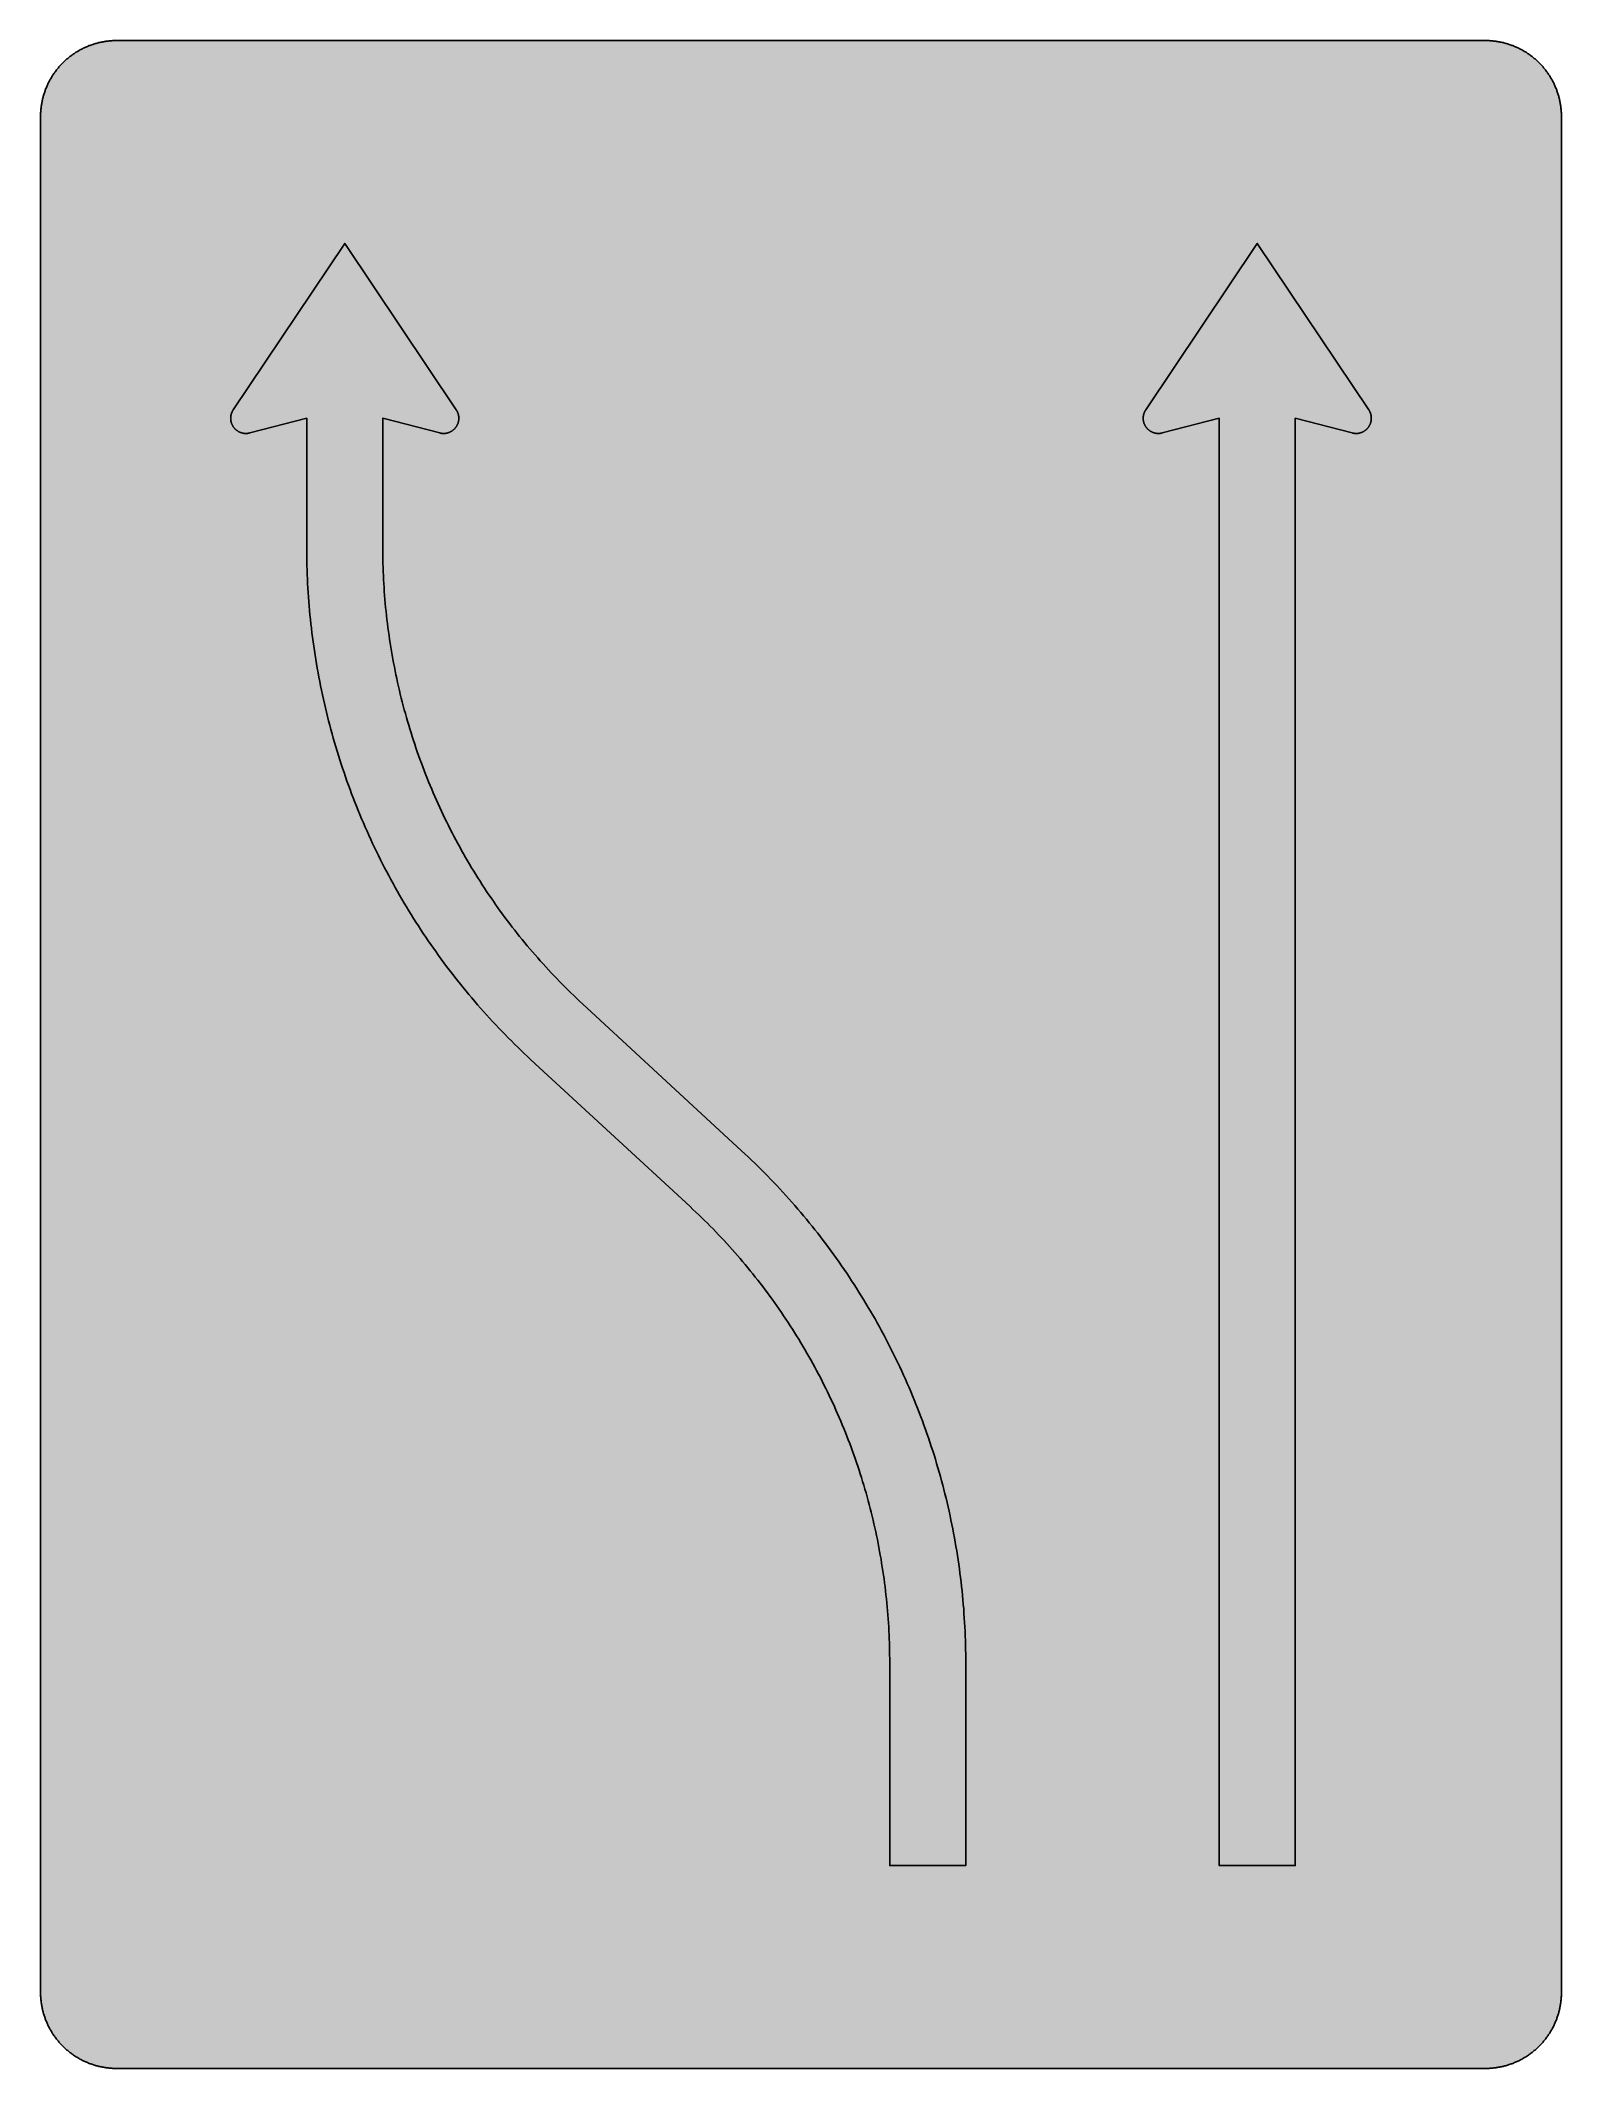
# Model space of a CAD drawing. Header units: millimetres. Extents: x 0 to 423, y 0 to 564.
import ezdxf

# ---------------------------------------------------------------- set-up
doc = ezdxf.new("R2010")
doc.units = ezdxf.units.MM

msp = doc.modelspace()

# ---------------------------------------------------------------- hatches: boundary and pattern name
for color, points in [(254, [(21.2189, 0.0537), (20.955, 0.0533), (20.6934, 0.0584), (20.4292, 0.066), (20.1676, 0.0787), (19.906, 0.094), (19.6469, 0.1118), (19.3853, 0.1321), (19.1262, 0.1549), (18.8671, 0.1829), (18.608, 0.2134), (18.349, 0.2464), (18.0924, 0.2845), (17.8359, 0.3251), (17.5793, 0.3683), (17.3253, 0.414), (17.0688, 0.4623), (16.8148, 0.5156), (16.5633, 0.5715), (16.3093, 0.6299), (16.0579, 0.6909), (15.809, 0.7544), (15.56, 0.823), (15.3111, 0.8941), (15.0622, 0.9677), (14.8158, 1.0439), (14.5694, 1.1227), (14.3256, 1.2065), (14.0818, 1.2903), (13.8379, 1.3792), (13.5966, 1.4707), (13.3579, 1.5672), (13.1191, 1.6637), (12.8803, 1.7628), (12.6441, 1.8669), (12.4079, 1.9736), (12.1742, 2.0803), (11.9405, 2.192), (11.7094, 2.3089), (11.4808, 2.4257), (11.2522, 2.5451), (11.0236, 2.6695), (10.7975, 2.794), (10.574, 2.9235), (10.3505, 3.0556), (10.1295, 3.1877), (9.9111, 3.3249), (9.6926, 3.4646), (9.4742, 3.6068), (9.2608, 3.7541), (9.0475, 3.9014), (8.8341, 4.0513), (8.6258, 4.2037), (8.4176, 4.3612), (8.2118, 4.5187), (8.0061, 4.6812), (7.8029, 4.8438), (7.6022, 5.0114), (7.4041, 5.1816), (7.206, 5.3518), (7.0129, 5.527), (6.8174, 5.7048), (6.6269, 5.8826), (6.4389, 6.0655), (6.2509, 6.2509), (6.0655, 6.4389), (5.8852, 6.6269), (5.7048, 6.8174), (5.527, 7.0104), (5.3518, 7.206), (5.1816, 7.4041), (5.0114, 7.6022), (4.8463, 7.8029), (4.6812, 8.0061), (4.5187, 8.2118), (4.3612, 8.4176), (4.2062, 8.6258), (4.0513, 8.8341), (3.9014, 9.0475), (3.7541, 9.2608), (3.6068, 9.4742), (3.4646, 9.6926), (3.3249, 9.9085), (3.1877, 10.1295), (3.0556, 10.3505), (2.9235, 10.574), (2.794, 10.7975), (2.6695, 11.0236), (2.5451, 11.2522), (2.4257, 11.4808), (2.3063, 11.7094), (2.192, 11.9405), (2.0803, 12.1742), (1.971, 12.4079), (1.8669, 12.6441), (1.7628, 12.8803), (1.6637, 13.1191), (1.5646, 13.3579), (1.4707, 13.5966), (1.3792, 13.8379), (1.2903, 14.0818), (1.2065, 14.3256), (1.1227, 14.5694), (1.0439, 14.8158), (0.9652, 15.0622), (0.8915, 15.3111), (0.823, 15.56), (0.7544, 15.809), (0.6883, 16.0604), (0.6274, 16.3119), (0.569, 16.5633), (0.5131, 16.8148), (0.4623, 17.0688), (0.4115, 17.3253), (0.3658, 17.5793), (0.3226, 17.8359), (0.2819, 18.0924), (0.2464, 18.3515), (0.2134, 18.608), (0.1829, 18.8671), (0.1549, 19.1262), (0.1295, 19.3878), (0.1092, 19.6469), (0.0914, 19.9085), (0.0762, 20.1701), (0.066, 20.4318), (0.0584, 20.6934), (0.0533, 20.955), (0.0508, 21.2192), (0.0522, 543.3314), (0.0533, 543.593), (0.0584, 543.8546), (0.066, 544.1188), (0.0762, 544.3804), (0.0914, 544.642), (0.1092, 544.9011), (0.1295, 545.1627), (0.1549, 545.4218), (0.1829, 545.6809), (0.2134, 545.94), (0.2464, 546.1991), (0.2819, 546.4556), (0.3226, 546.7121), (0.3658, 546.9687), (0.4115, 547.2227), (0.4623, 547.4792), (0.5131, 547.7332), (0.569, 547.9847), (0.6274, 548.2387), (0.6883, 548.4876), (0.7544, 548.7391), (0.823, 548.988), (0.8915, 549.2369), (0.9652, 549.4858), (1.0439, 549.7322), (1.1227, 549.9786), (1.2065, 550.2224), (1.2903, 550.4663), (1.3792, 550.7076), (1.4707, 550.9489), (1.5646, 551.1902), (1.6637, 551.4289), (1.7628, 551.6677), (1.8669, 551.9039), (1.971, 552.1401), (2.0803, 552.3738), (2.192, 552.6049), (2.3063, 552.8386), (2.4257, 553.0672), (2.5451, 553.2958), (2.6695, 553.5244), (2.794, 553.7505), (2.9235, 553.974), (3.0556, 554.1975), (3.1877, 554.4185), (3.3249, 554.6369), (3.4646, 554.8554), (3.6068, 555.0738), (3.7541, 555.2872), (3.9014, 555.5005), (4.0513, 555.7114), (4.2062, 555.9222), (4.3612, 556.1305), (4.5187, 556.3362), (4.6812, 556.5419), (4.8463, 556.7451), (5.0114, 556.9458), (5.1816, 557.1439), (5.3518, 557.342), (5.527, 557.5351), (5.7048, 557.7281), (5.8852, 557.9212), (6.0655, 558.1091), (6.2509, 558.2971), (6.4389, 558.4825), (6.6269, 558.6628), (6.8174, 558.8432), (7.0129, 559.021), (7.206, 559.1937), (7.4041, 559.3664), (7.6022, 559.5366), (7.8029, 559.7017), (8.0061, 559.8668), (8.2118, 560.0268), (8.4176, 560.1868), (8.6258, 560.3418), (8.8341, 560.4967), (9.0475, 560.6466), (9.2608, 560.7939), (9.4742, 560.9387), (9.6926, 561.0835), (9.9111, 561.2232), (10.1295, 561.3603), (10.3505, 561.4924), (10.574, 561.6245), (10.7975, 561.754), (11.0236, 561.8785), (11.2522, 562.0029), (11.4808, 562.1223), (11.7094, 562.2392), (11.9405, 562.356), (12.1742, 562.4678), (12.4079, 562.5744), (12.6441, 562.6811), (12.8803, 562.7853), (13.1191, 562.8843), (13.3579, 562.9834), (13.5966, 563.0774), (13.8379, 563.1688), (14.0818, 563.2577), (14.3256, 563.3415), (14.5694, 563.4253), (14.8158, 563.5041), (15.0622, 563.5803), (15.3111, 563.6539), (15.56, 563.7251), (15.809, 563.7936), (16.0579, 563.8571), (16.3093, 563.9206), (16.5633, 563.9791), (16.8148, 564.0349), (17.0688, 564.0857), (17.3253, 564.1365), (17.5793, 564.1823), (17.8359, 564.2254), (18.0924, 564.2635), (18.349, 564.3016), (18.608, 564.3347), (18.8671, 564.3651), (19.1262, 564.3931), (19.3853, 564.4185), (19.6469, 564.4388), (19.906, 564.4566), (20.1676, 564.4718), (20.4292, 564.482), (20.6934, 564.4896), (20.955, 564.4947), (21.2166, 564.4972), (402.2189, 564.4981), (402.4808, 564.4947), (402.7424, 564.4896), (403.0066, 564.482), (403.2682, 564.4718), (403.5298, 564.4566), (403.7889, 564.4388), (404.0505, 564.4185), (404.3096, 564.3931), (404.5687, 564.3651), (404.8277, 564.3347), (405.0868, 564.3016), (405.3434, 564.2635), (405.5999, 564.2254), (405.8564, 564.1823), (406.113, 564.1365), (406.367, 564.0857), (406.621, 564.0349), (406.875, 563.9791), (407.1264, 563.9206), (407.3779, 563.8571), (407.6268, 563.7936), (407.8783, 563.7251), (408.1272, 563.6539), (408.3736, 563.5803), (408.62, 563.5041), (408.8663, 563.4253), (409.1102, 563.3415), (409.354, 563.2577), (409.5979, 563.1688), (409.8392, 563.0774), (410.0805, 562.9834), (410.3192, 562.8843), (410.5554, 562.7853), (410.7942, 562.6811), (411.0279, 562.5744), (411.2616, 562.4678), (411.4952, 562.356), (411.7264, 562.2392), (411.9575, 562.1223), (412.1861, 562.0029), (412.4122, 561.8785), (412.6382, 561.754), (412.8643, 561.6245), (413.0853, 561.4924), (413.3063, 561.3603), (413.5272, 561.2232), (413.7457, 561.0835), (413.9616, 560.9387), (414.1775, 560.7939), (414.3908, 560.6466), (414.6017, 560.4967), (414.8125, 560.3418), (415.0208, 560.1868), (415.2265, 560.0268), (415.4297, 559.8668), (415.6329, 559.7017), (415.8336, 559.5366), (416.0342, 559.3664), (416.2298, 559.1937), (416.4254, 559.021), (416.6184, 558.8432), (416.8089, 558.6628), (416.9994, 558.4825), (417.1848, 558.2971), (417.3703, 558.1091), (417.5531, 557.9212), (417.7335, 557.7281), (417.9087, 557.5351), (418.084, 557.342), (418.2567, 557.1439), (418.4244, 556.9458), (418.592, 556.7451), (418.7546, 556.5419), (418.9171, 556.3362), (419.0746, 556.1305), (419.2321, 555.9222), (419.3845, 555.7114), (419.5369, 555.5005), (419.6842, 555.2872), (419.829, 555.0738), (419.9712, 554.8554), (420.1109, 554.6369), (420.2481, 554.4185), (420.3827, 554.1975), (420.5148, 553.974), (420.6418, 553.7505), (420.7688, 553.5244), (420.8907, 553.2958), (421.0126, 553.0672), (421.1295, 552.8386), (421.2438, 552.6049), (421.3555, 552.3738), (421.4647, 552.1401), (421.5689, 551.9039), (421.673, 551.6677), (421.7746, 551.4289), (421.8711, 551.1902), (421.9651, 550.9489), (422.0566, 550.7076), (422.1455, 550.4663), (422.2318, 550.2224), (422.3131, 549.9786), (422.3918, 549.7322), (422.4706, 549.4858), (422.5442, 549.2369), (422.6128, 548.988), (422.6814, 548.7391), (422.7449, 548.4876), (422.8084, 548.2387), (422.8668, 547.9847), (422.9227, 547.7332), (422.9735, 547.4792), (423.0243, 547.2227), (423.07, 546.9687), (423.1132, 546.7121), (423.1513, 546.4556), (423.1894, 546.1991), (423.2224, 545.94), (423.2529, 545.6809), (423.2808, 545.4218), (423.3037, 545.1627), (423.3266, 544.9011), (423.3443, 544.642), (423.357, 544.3804), (423.3697, 544.1188), (423.3774, 543.8546), (423.3824, 543.593), (423.385, 543.3314), (423.3855, 21.2203), (423.3824, 20.955), (423.3774, 20.6934), (423.3697, 20.4318), (423.357, 20.1701), (423.3443, 19.9085), (423.3266, 19.6469), (423.3037, 19.3878), (423.2808, 19.1262), (423.2529, 18.8671), (423.2224, 18.608), (423.1894, 18.3515), (423.1513, 18.0924), (423.1132, 17.8359), (423.07, 17.5793), (423.0243, 17.3253), (422.9735, 17.0688), (422.9227, 16.8148), (422.8668, 16.5633), (422.8084, 16.3119), (422.7449, 16.0604), (422.6814, 15.809), (422.6128, 15.56), (422.5442, 15.3111), (422.4706, 15.0622), (422.3918, 14.8158), (422.3131, 14.5694), (422.2318, 14.3256), (422.1455, 14.0818), (422.0566, 13.8379), (421.9651, 13.5966), (421.8711, 13.3579), (421.7746, 13.1191), (421.673, 12.8803), (421.5689, 12.6441), (421.4647, 12.4079), (421.3555, 12.1742), (421.2438, 11.9405), (421.1295, 11.7094), (421.0126, 11.4808), (420.8907, 11.2522), (420.7688, 11.0236), (420.6418, 10.7975), (420.5148, 10.574), (420.3827, 10.3505), (420.2481, 10.1295), (420.1109, 9.9085), (419.9712, 9.6926), (419.829, 9.4742), (419.6842, 9.2608), (419.5369, 9.0475), (419.3845, 8.8341), (419.2321, 8.6258), (419.0746, 8.4176), (418.9171, 8.2118), (418.7546, 8.0061), (418.592, 7.8029), (418.4244, 7.6022), (418.2567, 7.4041), (418.084, 7.206), (417.9087, 7.0104), (417.7335, 6.8174), (417.5531, 6.6269), (417.3703, 6.4389), (417.1848, 6.2509), (416.9994, 6.0655), (416.8089, 5.8826), (416.6184, 5.7048), (416.4254, 5.527), (416.2298, 5.3518), (416.0342, 5.1816), (415.8336, 5.0114), (415.6329, 4.8438), (415.4297, 4.6812), (415.2265, 4.5187), (415.0208, 4.3612), (414.8125, 4.2037), (414.6017, 4.0513), (414.3908, 3.9014), (414.1775, 3.7541), (413.9616, 3.6068), (413.7457, 3.4646), (413.5272, 3.3249), (413.3063, 3.1877), (413.0853, 3.0556), (412.8643, 2.9235), (412.6382, 2.794), (412.4122, 2.6695), (412.1861, 2.5451), (411.9575, 2.4257), (411.7264, 2.3089), (411.4952, 2.192), (411.2616, 2.0803), (411.0279, 1.9736), (410.7942, 1.8669), (410.5554, 1.7628), (410.3192, 1.6637), (410.0805, 1.5672), (409.8392, 1.4707), (409.5979, 1.3792), (409.354, 1.2903), (409.1102, 1.2065), (408.8663, 1.1227), (408.62, 1.0439), (408.3736, 0.9677), (408.1272, 0.8941), (407.8783, 0.823), (407.6268, 0.7544), (407.3779, 0.6909), (407.1264, 0.6299), (406.875, 0.5715), (406.621, 0.5156), (406.367, 0.4623), (406.113, 0.414), (405.8564, 0.3683), (405.5999, 0.3251), (405.3434, 0.2845), (405.0868, 0.2464), (404.8277, 0.2134), (404.5687, 0.1829), (404.3096, 0.1549), (404.0505, 0.1321), (403.7889, 0.1118), (403.5298, 0.094), (403.2682, 0.0787), (403.0066, 0.066), (402.7424, 0.0584), (402.4808, 0.0533), (402.2166, 0.0533)]), (59, [(74.1355, 459.3703), (58.2605, 455.2703), (58.2422, 455.2645), (58.227, 455.262), (58.2117, 455.2569), (58.1939, 455.2518), (58.1787, 455.2493), (58.1609, 455.2442), (58.1457, 455.2417), (58.1304, 455.2366), (58.1127, 455.234), (58.0974, 455.2315), (58.0796, 455.2264), (58.0644, 455.2239), (58.0492, 455.2213), (58.0314, 455.2163), (58.0161, 455.2137), (57.9984, 455.2112), (57.9831, 455.2086), (57.9653, 455.2036), (57.9501, 455.201), (57.9323, 455.1985), (57.9171, 455.1959), (57.8993, 455.1934), (57.8841, 455.1909), (57.8688, 455.1883), (57.851, 455.1858), (57.8358, 455.1832), (57.818, 455.1807), (57.8028, 455.1782), (57.785, 455.1756), (57.7698, 455.1731), (57.752, 455.1705), (57.7342, 455.168), (57.719, 455.168), (57.7012, 455.1655), (57.6859, 455.1629), (57.6682, 455.1604), (57.6529, 455.1604), (57.6351, 455.1578), (57.6199, 455.1553), (57.6021, 455.1553), (57.5869, 455.1528), (57.5691, 455.1502), (57.5513, 455.1502), (57.5361, 455.1477), (57.5183, 455.1477), (57.5031, 455.1451), (57.4853, 455.1451), (57.47, 455.1451), (57.4523, 455.1426), (57.4345, 455.1426), (57.4192, 455.1401), (57.4015, 455.1401), (57.3862, 455.1401), (57.3684, 455.1401), (57.3532, 455.1375), (57.3354, 455.1375), (57.3176, 455.1375), (57.3024, 455.1375), (57.2846, 455.1375), (57.2668, 455.135), (57.2516, 455.135), (57.2338, 455.135), (57.2186, 455.135), (57.2008, 455.135), (57.0916, 455.1375), (56.9824, 455.1401), (56.8757, 455.1477), (56.769, 455.1578), (56.6623, 455.1705), (56.5556, 455.1832), (56.4515, 455.201), (56.3474, 455.2213), (56.2458, 455.2442), (56.1442, 455.2696), (56.0426, 455.295), (55.9435, 455.3255), (55.8444, 455.3585), (55.7454, 455.3915), (55.6489, 455.4296), (55.5523, 455.4677), (55.4584, 455.5084), (55.3669, 455.5541), (55.2729, 455.5998), (55.184, 455.6455), (55.0951, 455.6963), (55.0062, 455.7497), (54.9199, 455.803), (54.8335, 455.8589), (54.7497, 455.9173), (54.6684, 455.9757), (54.5871, 456.0392), (54.5084, 456.1027), (54.4297, 456.1688), (54.356, 456.2348), (54.2798, 456.3034), (54.2087, 456.3745), (54.1376, 456.4482), (54.0664, 456.5218), (54.0004, 456.598), (53.9344, 456.6768), (53.8709, 456.7555), (53.8099, 456.8368), (53.7489, 456.9181), (53.6905, 457.0019), (53.6346, 457.0882), (53.5813, 457.1746), (53.528, 457.261), (53.4797, 457.3499), (53.4314, 457.4413), (53.3857, 457.5327), (53.3425, 457.6267), (53.2994, 457.7207), (53.2613, 457.8172), (53.2257, 457.9137), (53.1901, 458.0103), (53.1571, 458.1093), (53.1292, 458.2109), (53.1012, 458.31), (53.0758, 458.4116), (53.053, 458.5157), (53.0327, 458.6199), (53.0174, 458.724), (53.0022, 458.8307), (52.9895, 458.9374), (52.9793, 459.044), (52.9742, 459.1507), (52.9692, 459.2599), (52.9666, 459.3692), (52.9666, 459.4073), (52.9692, 459.4479), (52.9692, 459.486), (52.9717, 459.5266), (52.9717, 459.5647), (52.9742, 459.6054), (52.9768, 459.6435), (52.9793, 459.6816), (52.9819, 459.7222), (52.9869, 459.7603), (52.9895, 459.7984), (52.9946, 459.8365), (52.9971, 459.8772), (53.0022, 459.9153), (53.0073, 459.9534), (53.0149, 459.9915), (53.02, 460.0321), (53.025, 460.0702), (53.0327, 460.1083), (53.0403, 460.1464), (53.0479, 460.1845), (53.0555, 460.2226), (53.0631, 460.2607), (53.0708, 460.2988), (53.0809, 460.3369), (53.0885, 460.375), (53.0987, 460.4131), (53.1089, 460.4487), (53.119, 460.4868), (53.1292, 460.5249), (53.1393, 460.563), (53.1495, 460.5985), (53.1622, 460.6366), (53.1749, 460.6722), (53.1851, 460.7103), (53.1978, 460.7484), (53.2105, 460.7839), (53.2257, 460.8195), (53.2384, 460.8576), (53.2511, 460.8932), (53.2663, 460.9287), (53.2816, 460.9668), (53.2968, 461.0024), (53.3121, 461.0379), (53.3273, 461.0735), (53.3425, 461.1091), (53.3578, 461.1446), (53.3756, 461.1802), (53.3933, 461.2157), (53.4086, 461.2488), (53.4264, 461.2843), (53.4441, 461.3199), (53.4619, 461.3529), (53.4822, 461.3885), (53.5, 461.424), (53.5203, 461.457), (53.5381, 461.4901), (53.5584, 461.5256), (53.5788, 461.5586), (53.5991, 461.5917), (53.6194, 461.6247), (53.6423, 461.6577), (53.6626, 461.6907), (53.6854, 461.7237), (84.7189, 508.0536), (115.7538, 461.7251), (115.7732, 461.6907), (115.7961, 461.6577), (115.8164, 461.6247), (115.8367, 461.5917), (115.857, 461.5586), (115.8773, 461.5256), (115.8977, 461.4901), (115.918, 461.457), (115.9358, 461.424), (115.9561, 461.3885), (115.9739, 461.3529), (115.9916, 461.3199), (116.0094, 461.2843), (116.0272, 461.2488), (116.045, 461.2157), (116.0602, 461.1802), (116.078, 461.1446), (116.0932, 461.1091), (116.111, 461.0735), (116.1263, 461.0379), (116.1415, 461.0024), (116.1542, 460.9668), (116.1694, 460.9287), (116.1847, 460.8932), (116.1974, 460.8576), (116.2126, 460.8195), (116.2253, 460.7839), (116.238, 460.7484), (116.2507, 460.7103), (116.2609, 460.6722), (116.2736, 460.6366), (116.2863, 460.5985), (116.2964, 460.563), (116.3066, 460.5249), (116.3168, 460.4868), (116.3269, 460.4487), (116.3371, 460.4131), (116.3472, 460.375), (116.3549, 460.3369), (116.365, 460.2988), (116.3726, 460.2607), (116.3803, 460.2226), (116.3879, 460.1845), (116.3955, 460.1464), (116.4031, 460.1083), (116.4082, 460.0702), (116.4158, 460.0321), (116.4209, 459.9915), (116.426, 459.9534), (116.4311, 459.9153), (116.4361, 459.8772), (116.4412, 459.8365), (116.4463, 459.7984), (116.4488, 459.7603), (116.4539, 459.7222), (116.4565, 459.6816), (116.459, 459.6435), (116.4615, 459.6054), (116.4641, 459.5647), (116.4641, 459.5266), (116.4666, 459.486), (116.4666, 459.4479), (116.4666, 459.4073), (116.4666, 459.3692), (116.4666, 459.2599), (116.4615, 459.1507), (116.4565, 459.044), (116.4463, 458.9374), (116.4336, 458.8307), (116.4184, 458.724), (116.4006, 458.6199), (116.3828, 458.5157), (116.3599, 458.4116), (116.3345, 458.31), (116.3066, 458.2109), (116.2761, 458.1093), (116.2456, 458.0103), (116.2101, 457.9137), (116.1745, 457.8172), (116.1339, 457.7207), (116.0932, 457.6267), (116.0501, 457.5327), (116.0043, 457.4413), (115.9561, 457.3499), (115.9078, 457.261), (115.8545, 457.1746), (115.8011, 457.0882), (115.7453, 457.0019), (115.6868, 456.9181), (115.6259, 456.8368), (115.5649, 456.7555), (115.5014, 456.6768), (115.4354, 456.598), (115.3668, 456.5218), (115.2982, 456.4482), (115.2271, 456.3745), (115.156, 456.3034), (115.0798, 456.2348), (115.0061, 456.1688), (114.9274, 456.1027), (114.8486, 456.0392), (114.7674, 455.9757), (114.6861, 455.9173), (114.6023, 455.8589), (114.5159, 455.803), (114.4295, 455.7497), (114.3406, 455.6963), (114.2517, 455.6455), (114.1628, 455.5998), (114.0689, 455.5541), (113.9774, 455.5084), (113.8834, 455.4677), (113.7869, 455.4296), (113.6904, 455.3915), (113.5913, 455.3585), (113.4923, 455.3255), (113.3932, 455.295), (113.2916, 455.2696), (113.19, 455.2442), (113.0884, 455.2213), (112.9843, 455.201), (112.8801, 455.1832), (112.7735, 455.1705), (112.6668, 455.1578), (112.5601, 455.1477), (112.4534, 455.1401), (112.3442, 455.1375), (112.235, 455.135), (112.2172, 455.135), (112.202, 455.135), (112.1842, 455.135), (112.1664, 455.135), (112.1512, 455.1375), (112.1334, 455.1375), (112.1181, 455.1375), (112.1004, 455.1375), (112.0851, 455.1375), (112.0673, 455.1401), (112.0496, 455.1401), (112.0343, 455.1401), (112.0165, 455.1401), (112.0013, 455.1426), (111.9835, 455.1426), (111.9683, 455.1451), (111.9505, 455.1451), (111.9327, 455.1451), (111.9175, 455.1477), (111.8997, 455.1477), (111.8845, 455.1502), (111.8667, 455.1502), (111.8514, 455.1528), (111.8337, 455.1553), (111.8184, 455.1553), (111.8006, 455.1578), (111.7829, 455.1604), (111.7676, 455.1604), (111.7498, 455.1629), (111.7346, 455.1655), (111.7168, 455.168), (111.7016, 455.168), (111.6838, 455.1705), (111.6686, 455.1731), (111.6508, 455.1756), (111.6355, 455.1782), (111.6178, 455.1807), (111.6025, 455.1832), (111.5847, 455.1858), (111.5695, 455.1883), (111.5517, 455.1909), (111.5365, 455.1934), (111.5187, 455.1959), (111.5035, 455.1985), (111.4857, 455.201), (111.4704, 455.2036), (111.4527, 455.2086), (111.4374, 455.2112), (111.4196, 455.2137), (111.4044, 455.2163), (111.3892, 455.2213), (111.3714, 455.2239), (111.3561, 455.2264), (111.3384, 455.2315), (111.3231, 455.234), (111.3053, 455.2366), (111.2901, 455.2417), (111.2723, 455.2442), (111.2571, 455.2493), (111.2418, 455.2518), (111.2241, 455.2569), (111.2088, 455.262), (111.191, 455.2645), (111.1758, 455.2696), (95.3022, 459.3703), (95.3022, 423.387), (95.3033, 422.2674), (95.316, 421.1498), (95.3338, 420.0322), (95.3592, 418.9146), (95.3922, 417.7995), (95.4303, 416.6845), (95.4786, 415.5669), (95.5319, 414.4543), (95.5929, 413.3393), (95.6615, 412.2268), (95.7377, 411.1142), (95.819, 410.0017), (95.9104, 408.8917), (96.0069, 407.7818), (96.1111, 406.6718), (96.2228, 405.5618), (96.3397, 404.4544), (96.4667, 403.3495), (96.5987, 402.242), (96.7384, 401.1397), (96.8858, 400.0348), (97.0407, 398.9324), (97.2007, 397.8326), (97.3684, 396.7302), (97.5436, 395.6329), (97.7265, 394.5357), (97.9145, 393.4384), (98.1126, 392.3436), (98.3158, 391.2489), (98.5241, 390.1567), (98.7425, 389.067), (98.966, 387.9774), (99.1972, 386.8877), (99.4359, 385.8006), (99.6823, 384.716), (99.9338, 383.634), (100.1928, 382.5519), (100.4595, 381.4699), (100.7339, 380.3929), (101.0133, 379.316), (101.3003, 378.239), (101.5949, 377.1671), (101.8972, 376.0953), (102.2045, 375.0259), (102.5195, 373.9566), (102.8421, 372.8923), (103.1697, 371.8281), (103.505, 370.7663), (103.8479, 369.7046), (104.1984, 368.648), (104.554, 367.5913), (104.9172, 366.5372), (105.2855, 365.4857), (105.664, 364.4367), (106.0475, 363.3902), (106.4387, 362.3437), (106.8349, 361.3023), (107.2388, 360.2609), (107.6503, 359.222), (108.0694, 358.1883), (108.4936, 357.1545), (108.9254, 356.1232), (109.3622, 355.0945), (109.8067, 354.0684), (110.2589, 353.0448), (110.7186, 352.0262), (111.1834, 351.0102), (111.6533, 349.9968), (112.1308, 348.9884), (112.6134, 347.98), (113.1037, 346.9792), (113.6015, 345.9785), (114.1044, 344.9828), (114.6124, 343.9897), (115.128, 343.0016), (115.6513, 342.0161), (116.1771, 341.0356), (116.713, 340.0552), (117.2515, 339.0824), (117.7976, 338.1121), (118.3513, 337.1444), (118.9101, 336.1817), (119.474, 335.2216), (120.0455, 334.264), (120.6221, 333.314), (121.2063, 332.3641), (121.7955, 331.4217), (122.3899, 330.4794), (122.9919, 329.5447), (123.5989, 328.61), (124.2111, 327.6829), (124.8308, 326.7583), (125.4557, 325.8388), (126.0856, 324.9219), (126.7231, 324.01), (127.3658, 323.1007), (128.0135, 322.1965), (128.6662, 321.2973), (129.3266, 320.4007), (129.9921, 319.5091), (130.6652, 318.6227), (131.3409, 317.7388), (132.0241, 316.8599), (132.7125, 315.9862), (133.4059, 315.1175), (134.1069, 314.2513), (134.813, 313.3903), (135.5242, 312.5343), (136.2405, 311.6834), (136.9619, 310.835), (137.6909, 309.9918), (138.4224, 309.1536), (139.1615, 308.3204), (139.9057, 307.4899), (140.6576, 306.6669), (141.412, 305.8465), (142.1714, 305.0311), (142.9385, 304.2209), (143.7107, 303.4157), (144.4879, 302.6156), (145.2702, 301.818), (146.0576, 301.0281), (146.8501, 300.2432), (147.6477, 299.4609), (148.4503, 298.6837), (149.2606, 297.9141), (150.0734, 297.147), (150.8912, 296.385), (195.1824, 255.4909), (196.1007, 254.635), (197.0151, 253.7739), (197.9219, 252.9103), (198.8236, 252.0391), (199.7202, 251.1603), (200.6092, 250.2789), (201.4931, 249.3899), (202.372, 248.4984), (203.2432, 247.5992), (204.1093, 246.695), (204.9704, 245.7856), (205.8238, 244.8712), (206.6696, 243.9492), (207.5129, 243.0247), (208.3486, 242.095), (209.1766, 241.1578), (209.9996, 240.218), (210.8175, 239.2705), (211.6277, 238.3206), (212.4329, 237.363), (213.2305, 236.4029), (214.0229, 235.4351), (214.8078, 234.4649), (215.5876, 233.4895), (216.3597, 232.5065), (217.1268, 231.521), (217.8863, 230.5304), (218.6407, 229.5347), (219.3874, 228.534), (220.1291, 227.5281), (220.8632, 226.5172), (221.5896, 225.5037), (222.311, 224.4852), (223.0272, 223.459), (223.7334, 222.4329), (224.4344, 221.3991), (225.1304, 220.3602), (225.8187, 219.3188), (226.4994, 218.2724), (227.1751, 217.2208), (227.8431, 216.1642), (228.5035, 215.105), (229.1588, 214.0407), (229.8065, 212.9714), (230.4466, 211.8995), (231.079, 210.8225), (231.7064, 209.7405), (232.3287, 208.6559), (232.9409, 207.5663), (233.5479, 206.4715), (234.1474, 205.3742), (234.7392, 204.2719), (235.3234, 203.167), (235.9025, 202.057), (236.474, 200.9419), (237.0379, 199.8243), (237.5967, 198.7042), (238.1453, 197.579), (238.6889, 196.4487), (239.2248, 195.3158), (239.7531, 194.1779), (240.2738, 193.0375), (240.7895, 191.8919), (241.2949, 190.7438), (241.7953, 189.5932), (242.2881, 188.4401), (242.7707, 187.2818), (243.2482, 186.1236), (243.7181, 184.9603), (244.1778, 183.7944), (244.6325, 182.626), (245.0795, 181.4576), (245.5164, 180.2841), (245.9482, 179.1081), (246.3724, 177.9295), (246.7864, 176.7484), (247.1953, 175.5673), (247.5941, 174.3812), (247.9853, 173.195), (248.3714, 172.0037), (248.7473, 170.8125), (249.1156, 169.6187), (249.4788, 168.4223), (249.8319, 167.2234), (250.1773, 166.022), (250.5151, 164.8181), (250.8453, 163.6141), (251.1679, 162.4076), (251.4829, 161.1986), (251.7877, 159.987), (252.0874, 158.7754), (252.3795, 157.5613), (252.6614, 156.3446), (252.9383, 155.1254), (253.205, 153.9062), (253.4641, 152.6845), (253.7155, 151.4627), (253.9594, 150.2385), (254.1956, 149.0116), (254.4242, 147.7848), (254.6452, 146.5555), (254.8585, 145.3236), (255.0617, 144.0917), (255.2573, 142.8572), (255.4478, 141.6228), (255.6281, 140.3883), (255.8009, 139.1514), (255.966, 137.9118), (256.1209, 136.6723), (256.2708, 135.4303), (256.413, 134.1882), (256.5451, 132.9461), (256.6695, 131.7015), (256.7864, 130.4569), (256.8956, 129.2098), (256.9972, 127.9627), (257.0886, 126.7155), (257.175, 125.4658), (257.2512, 124.2162), (257.3198, 122.9665), (257.3807, 121.7168), (257.4341, 120.4646), (257.4773, 119.2124), (257.5128, 117.9576), (257.5433, 116.7054), (257.5636, 115.4506), (257.5738, 114.1959), (257.5789, 112.9411), (257.58, 56.4981), (236.4133, 56.4981), (236.4133, 112.9425), (236.408, 114.0587), (236.3978, 115.1763), (236.38, 116.2939), (236.3546, 117.4115), (236.3216, 118.5266), (236.281, 119.6442), (236.2352, 120.7592), (236.1819, 121.8717), (236.1209, 122.9868), (236.0524, 124.0993), (235.9762, 125.2118), (235.8923, 126.3244), (235.8034, 127.4343), (235.7069, 128.5443), (235.6028, 129.6543), (235.491, 130.7643), (235.3716, 131.8717), (235.2472, 132.9766), (235.1151, 134.0841), (234.9754, 135.1864), (234.8281, 136.2913), (234.6731, 137.3937), (234.5131, 138.4935), (234.3455, 139.5959), (234.1702, 140.6931), (233.9873, 141.7904), (233.7994, 142.8877), (233.6013, 143.9824), (233.3981, 145.0772), (233.1898, 146.1694), (232.9713, 147.259), (232.7478, 148.3487), (232.5167, 149.4384), (232.2779, 150.5255), (232.0315, 151.6101), (231.7801, 152.6921), (231.521, 153.7741), (231.2543, 154.8562), (230.98, 155.9331), (230.7006, 157.0101), (230.4136, 158.0871), (230.1189, 159.1589), (229.8192, 160.2308), (229.5093, 161.3002), (229.1944, 162.3695), (228.8743, 163.4338), (228.5441, 164.498), (228.2088, 165.5597), (227.8659, 166.6215), (227.518, 167.6781), (227.1598, 168.7347), (226.7966, 169.7888), (226.4283, 170.8404), (226.0498, 171.8894), (225.6663, 172.9359), (225.2777, 173.9824), (224.8789, 175.0238), (224.475, 176.0652), (224.0636, 177.104), (223.647, 178.1378), (223.2228, 179.1716), (222.791, 180.2028), (222.3516, 181.2315), (221.9071, 182.2577), (221.455, 183.2788), (220.9978, 184.2999), (220.533, 185.3159), (220.0605, 186.3293), (219.583, 187.3377), (219.1004, 188.3435), (218.6102, 189.3468), (218.1123, 190.3476), (217.612, 191.3433), (217.1014, 192.3339), (216.5858, 193.3245), (216.0651, 194.31), (215.5368, 195.2904), (215.0034, 196.2683), (214.4624, 197.2437), (213.9163, 198.214), (213.3625, 199.1817), (212.8037, 200.1444), (212.2399, 201.1045), (211.6684, 202.0595), (211.0918, 203.012), (210.5101, 203.9595), (209.9208, 204.9043), (209.3239, 205.8441), (208.7245, 206.7814), (208.1174, 207.7136), (207.5028, 208.6432), (206.8855, 209.5678), (206.2607, 210.4873), (205.6282, 211.4042), (204.9932, 212.3161), (204.3506, 213.2254), (203.7004, 214.1296), (203.0476, 215.0288), (202.3872, 215.9254), (201.7217, 216.8144), (201.0512, 217.7034), (200.373, 218.5848), (199.6897, 219.4636), (199.0014, 220.3374), (198.308, 221.2086), (197.6069, 222.0747), (196.9033, 222.9333), (196.1921, 223.7918), (195.4733, 224.6427), (194.752, 225.491), (194.0255, 226.3343), (193.2915, 227.1725), (192.5523, 228.0056), (191.8081, 228.8337), (191.0588, 229.6592), (190.3019, 230.4796), (189.5424, 231.2949), (188.7753, 232.1052), (188.0057, 232.9104), (187.2285, 233.7105), (186.4462, 234.5055), (185.6588, 235.298), (184.8663, 236.0828), (184.0662, 236.8652), (183.2635, 237.6399), (182.4558, 238.412), (181.6405, 239.1791), (180.8226, 239.9411), (136.5345, 280.8369), (135.6131, 281.6911), (134.7013, 282.5496), (133.792, 283.4157), (132.8903, 284.287), (131.9962, 285.1633), (131.1046, 286.0472), (130.2207, 286.9336), (129.3444, 287.8277), (128.4707, 288.7269), (127.6045, 289.6311), (126.746, 290.5404), (125.8926, 291.4548), (125.0442, 292.3743), (124.2009, 293.3014), (123.3678, 294.2311), (122.5372, 295.1658), (121.7143, 296.1081), (120.8964, 297.053), (120.0861, 298.0055), (119.2809, 298.9605), (118.4834, 299.9232), (117.6909, 300.8884), (116.906, 301.8612), (116.1263, 302.8366), (115.3541, 303.817), (114.587, 304.8051), (113.8276, 305.7957), (113.0732, 306.7914), (112.3264, 307.7921), (111.5873, 308.798), (110.8507, 309.8063), (110.1242, 310.8223), (109.4029, 311.8409), (108.6891, 312.8645), (107.9805, 313.8932), (107.2794, 314.927), (106.5835, 315.9658), (105.8951, 317.0072), (105.2144, 318.0537), (104.5413, 319.1053), (103.8733, 320.1594), (103.2104, 321.2211), (102.5576, 322.2854), (101.9099, 323.3522), (101.2673, 324.4266), (100.6348, 325.5035), (100.0074, 326.5856), (99.3877, 327.6702), (98.773, 328.7598), (98.1659, 329.8546), (97.5665, 330.9518), (96.9747, 332.0542), (96.3905, 333.1591), (95.8113, 334.2691), (95.2398, 335.3841), (94.676, 336.5017), (94.1172, 337.6219), (93.5685, 338.7496), (93.025, 339.8774), (92.489, 341.0102), (91.9607, 342.1482), (91.4375, 343.2886), (90.9244, 344.4342), (90.4164, 345.5822), (89.9185, 346.7329), (89.4258, 347.886), (88.9406, 349.0443), (88.4657, 350.205), (87.9958, 351.3658), (87.5335, 352.5317), (87.0814, 353.7001), (86.6343, 354.8685), (86.1949, 356.042), (85.7656, 357.218), (85.3415, 358.3965), (84.9274, 359.5776), (84.5185, 360.7587), (84.1197, 361.9449), (83.726, 363.1311), (83.3425, 364.3224), (82.9666, 365.5136), (82.5957, 366.7074), (82.235, 367.9038), (81.882, 369.1026), (81.5365, 370.3041), (81.1987, 371.508), (80.8685, 372.712), (80.5459, 373.9185), (80.231, 375.1275), (79.9236, 376.3391), (79.6265, 377.5507), (79.3344, 378.7648), (79.0524, 379.9815), (78.7756, 381.1981), (78.5089, 382.4199), (78.2498, 383.6391), (77.9958, 384.8633), (77.7519, 386.0876), (77.5157, 387.3144), (77.2897, 388.5413), (77.0687, 389.7706), (76.8553, 391.0025), (76.6521, 392.2344), (76.454, 393.4663), (76.266, 394.7033), (76.0857, 395.9377), (75.913, 397.1747), (75.7479, 398.4142), (75.5904, 399.6538), (75.4431, 400.8958), (75.3008, 402.1379), (75.1688, 403.3799), (75.0443, 404.6245), (74.9275, 405.8691), (74.8182, 407.1163), (74.7166, 408.3634), (74.6227, 409.6106), (74.5388, 410.8602), (74.4626, 412.1099), (74.3941, 413.3596), (74.3331, 414.6118), (74.2798, 415.8615), (74.2366, 417.1137), (74.1985, 418.3685), (74.1705, 419.6207), (74.1502, 420.8755), (74.1375, 422.1302), (74.135, 423.385)]), (59, [(328.1355, 459.3703), (312.2605, 455.2703), (312.2422, 455.2645), (312.227, 455.262), (312.2117, 455.2569), (312.1939, 455.2518), (312.1787, 455.2493), (312.1609, 455.2442), (312.1457, 455.2417), (312.1304, 455.2366), (312.1127, 455.234), (312.0974, 455.2315), (312.0796, 455.2264), (312.0644, 455.2239), (312.0492, 455.2213), (312.0314, 455.2163), (312.0161, 455.2137), (311.9984, 455.2112), (311.9831, 455.2086), (311.9653, 455.2036), (311.9501, 455.201), (311.9323, 455.1985), (311.9171, 455.1959), (311.8993, 455.1934), (311.8841, 455.1909), (311.8688, 455.1883), (311.851, 455.1858), (311.8358, 455.1832), (311.818, 455.1807), (311.8028, 455.1782), (311.785, 455.1756), (311.7698, 455.1731), (311.752, 455.1705), (311.7342, 455.168), (311.719, 455.168), (311.7012, 455.1655), (311.6859, 455.1629), (311.6682, 455.1604), (311.6529, 455.1604), (311.6351, 455.1578), (311.6199, 455.1553), (311.6021, 455.1553), (311.5869, 455.1528), (311.5691, 455.1502), (311.5513, 455.1502), (311.5361, 455.1477), (311.5183, 455.1477), (311.5031, 455.1451), (311.4853, 455.1451), (311.47, 455.1451), (311.4523, 455.1426), (311.4345, 455.1426), (311.4192, 455.1401), (311.4015, 455.1401), (311.3862, 455.1401), (311.3684, 455.1401), (311.3532, 455.1375), (311.3354, 455.1375), (311.3176, 455.1375), (311.3024, 455.1375), (311.2846, 455.1375), (311.2694, 455.135), (311.2516, 455.135), (311.2338, 455.135), (311.2186, 455.135), (311.2008, 455.135), (311.0916, 455.1375), (310.9824, 455.1401), (310.8757, 455.1477), (310.769, 455.1578), (310.6623, 455.1705), (310.5556, 455.1832), (310.4515, 455.201), (310.3474, 455.2213), (310.2458, 455.2442), (310.1442, 455.2696), (310.0426, 455.295), (309.9435, 455.3255), (309.8444, 455.3585), (309.7454, 455.3915), (309.6489, 455.4296), (309.5523, 455.4677), (309.4584, 455.5084), (309.3669, 455.5541), (309.2729, 455.5998), (309.184, 455.6455), (309.0951, 455.6963), (309.0062, 455.7497), (308.9199, 455.803), (308.8335, 455.8589), (308.7497, 455.9173), (308.6684, 455.9757), (308.5871, 456.0392), (308.5084, 456.1027), (308.4297, 456.1688), (308.356, 456.2348), (308.2798, 456.3034), (308.2087, 456.3745), (308.1376, 456.4482), (308.0664, 456.5218), (308.0004, 456.598), (307.9344, 456.6768), (307.8709, 456.7555), (307.8099, 456.8368), (307.7489, 456.9181), (307.6905, 457.0019), (307.6346, 457.0882), (307.5813, 457.1746), (307.528, 457.261), (307.4797, 457.3499), (307.4314, 457.4413), (307.3857, 457.5327), (307.3425, 457.6267), (307.2994, 457.7207), (307.2613, 457.8172), (307.2257, 457.9137), (307.1901, 458.0103), (307.1571, 458.1093), (307.1292, 458.2109), (307.1012, 458.31), (307.0758, 458.4116), (307.053, 458.5157), (307.0327, 458.6199), (307.0174, 458.724), (307.0022, 458.8307), (306.9895, 458.9374), (306.9793, 459.044), (306.9742, 459.1507), (306.9692, 459.2599), (306.9666, 459.3692), (306.9666, 459.4073), (306.9692, 459.4479), (306.9692, 459.486), (306.9717, 459.5266), (306.9717, 459.5647), (306.9742, 459.6054), (306.9768, 459.6435), (306.9793, 459.6816), (306.9819, 459.7222), (306.9869, 459.7603), (306.9895, 459.7984), (306.9946, 459.8365), (306.9971, 459.8772), (307.0022, 459.9153), (307.0073, 459.9534), (307.0149, 459.9915), (307.02, 460.0321), (307.025, 460.0702), (307.0327, 460.1083), (307.0403, 460.1464), (307.0479, 460.1845), (307.0555, 460.2226), (307.0631, 460.2607), (307.0708, 460.2988), (307.0809, 460.3369), (307.0885, 460.375), (307.0987, 460.4131), (307.1089, 460.4487), (307.119, 460.4868), (307.1292, 460.5249), (307.1393, 460.563), (307.1495, 460.5985), (307.1622, 460.6366), (307.1749, 460.6722), (307.1851, 460.7103), (307.1978, 460.7484), (307.2105, 460.7839), (307.2257, 460.8195), (307.2384, 460.8576), (307.2511, 460.8932), (307.2663, 460.9287), (307.2816, 460.9668), (307.2968, 461.0024), (307.3121, 461.0379), (307.3273, 461.0735), (307.3425, 461.1091), (307.3578, 461.1446), (307.3756, 461.1802), (307.3933, 461.2157), (307.4086, 461.2488), (307.4264, 461.2843), (307.4441, 461.3199), (307.4619, 461.3529), (307.4822, 461.3885), (307.5, 461.424), (307.5203, 461.457), (307.5381, 461.4901), (307.5584, 461.5256), (307.5788, 461.5586), (307.5991, 461.5917), (307.6194, 461.6247), (307.6423, 461.6577), (307.6626, 461.6907), (307.6854, 461.7237), (338.7189, 508.0536), (369.7538, 461.7251), (369.7732, 461.6907), (369.7961, 461.6577), (369.8164, 461.6247), (369.8367, 461.5917), (369.857, 461.5586), (369.8773, 461.5256), (369.8977, 461.4901), (369.918, 461.457), (369.9358, 461.424), (369.9561, 461.3885), (369.9739, 461.3529), (369.9916, 461.3199), (370.0094, 461.2843), (370.0272, 461.2488), (370.045, 461.2157), (370.0602, 461.1802), (370.078, 461.1446), (370.0932, 461.1091), (370.111, 461.0735), (370.1263, 461.0379), (370.1415, 461.0024), (370.1542, 460.9668), (370.1694, 460.9287), (370.1847, 460.8932), (370.1974, 460.8576), (370.2126, 460.8195), (370.2253, 460.7839), (370.238, 460.7484), (370.2507, 460.7103), (370.2609, 460.6722), (370.2736, 460.6366), (370.2863, 460.5985), (370.2964, 460.563), (370.3066, 460.5249), (370.3168, 460.4868), (370.3269, 460.4487), (370.3371, 460.4131), (370.3472, 460.375), (370.3549, 460.3369), (370.365, 460.2988), (370.3726, 460.2607), (370.3803, 460.2226), (370.3879, 460.1845), (370.3955, 460.1464), (370.4031, 460.1083), (370.4082, 460.0702), (370.4158, 460.0321), (370.4209, 459.9915), (370.426, 459.9534), (370.4311, 459.9153), (370.4361, 459.8772), (370.4412, 459.8365), (370.4463, 459.7984), (370.4488, 459.7603), (370.4539, 459.7222), (370.4565, 459.6816), (370.459, 459.6435), (370.4615, 459.6054), (370.4641, 459.5647), (370.4641, 459.5266), (370.4666, 459.486), (370.4666, 459.4479), (370.4666, 459.4073), (370.4666, 459.3692), (370.4666, 459.2599), (370.4615, 459.1507), (370.4565, 459.044), (370.4463, 458.9374), (370.4336, 458.8307), (370.4184, 458.724), (370.4006, 458.6199), (370.3828, 458.5157), (370.3599, 458.4116), (370.3345, 458.31), (370.3066, 458.2109), (370.2761, 458.1093), (370.2456, 458.0103), (370.2101, 457.9137), (370.1745, 457.8172), (370.1339, 457.7207), (370.0932, 457.6267), (370.0501, 457.5327), (370.0043, 457.4413), (369.9561, 457.3499), (369.9078, 457.261), (369.8545, 457.1746), (369.8011, 457.0882), (369.7453, 457.0019), (369.6868, 456.9181), (369.6259, 456.8368), (369.5649, 456.7555), (369.5014, 456.6768), (369.4354, 456.598), (369.3668, 456.5218), (369.2982, 456.4482), (369.2271, 456.3745), (369.156, 456.3034), (369.0798, 456.2348), (369.0061, 456.1688), (368.9274, 456.1027), (368.8486, 456.0392), (368.7674, 455.9757), (368.6861, 455.9173), (368.6023, 455.8589), (368.5159, 455.803), (368.4295, 455.7497), (368.3406, 455.6963), (368.2517, 455.6455), (368.1628, 455.5998), (368.0689, 455.5541), (367.9774, 455.5084), (367.8834, 455.4677), (367.7869, 455.4296), (367.6904, 455.3915), (367.5913, 455.3585), (367.4923, 455.3255), (367.3932, 455.295), (367.2916, 455.2696), (367.19, 455.2442), (367.0884, 455.2213), (366.9843, 455.201), (366.8801, 455.1832), (366.7735, 455.1705), (366.6668, 455.1578), (366.5601, 455.1477), (366.4534, 455.1401), (366.3442, 455.1375), (366.235, 455.135), (366.2172, 455.135), (366.202, 455.135), (366.1842, 455.135), (366.1664, 455.135), (366.1512, 455.1375), (366.1334, 455.1375), (366.1181, 455.1375), (366.1004, 455.1375), (366.0851, 455.1375), (366.0673, 455.1401), (366.0496, 455.1401), (366.0343, 455.1401), (366.0165, 455.1401), (366.0013, 455.1426), (365.9835, 455.1426), (365.9683, 455.1451), (365.9505, 455.1451), (365.9327, 455.1451), (365.9175, 455.1477), (365.8997, 455.1477), (365.8845, 455.1502), (365.8667, 455.1502), (365.8514, 455.1528), (365.8337, 455.1553), (365.8184, 455.1553), (365.8006, 455.1578), (365.7829, 455.1604), (365.7676, 455.1604), (365.7498, 455.1629), (365.7346, 455.1655), (365.7168, 455.168), (365.7016, 455.168), (365.6838, 455.1705), (365.6686, 455.1731), (365.6508, 455.1756), (365.6355, 455.1782), (365.6178, 455.1807), (365.6025, 455.1832), (365.5847, 455.1858), (365.5695, 455.1883), (365.5517, 455.1909), (365.5365, 455.1934), (365.5187, 455.1959), (365.5035, 455.1985), (365.4857, 455.201), (365.4704, 455.2036), (365.4527, 455.2086), (365.4374, 455.2112), (365.4196, 455.2137), (365.4044, 455.2163), (365.3892, 455.2213), (365.3714, 455.2239), (365.3561, 455.2264), (365.3384, 455.2315), (365.3231, 455.234), (365.3053, 455.2366), (365.2901, 455.2417), (365.2723, 455.2442), (365.2571, 455.2493), (365.2418, 455.2518), (365.2241, 455.2569), (365.2088, 455.262), (365.191, 455.2645), (365.1758, 455.2696), (349.3022, 459.3703), (349.3022, 56.4981), (328.1355, 56.4981)])]:
    msp.add_hatch(color=color).paths.add_polyline_path(points)
h = msp.add_hatch(color=59)
h.paths.add_polyline_path([(21.2189, 5.3453), (21.021, 5.3442), (20.8229, 5.3492), (20.6273, 5.3543), (20.4318, 5.3645), (20.2336, 5.3746), (20.0381, 5.3873), (19.8425, 5.4026), (19.6494, 5.4229), (19.4539, 5.4432), (19.2608, 5.4661), (19.0678, 5.4915), (18.8747, 5.5169), (18.6817, 5.5474), (18.4887, 5.5804), (18.2982, 5.6159), (18.1077, 5.6515), (17.9172, 5.6921), (17.7267, 5.7328), (17.5362, 5.776), (17.3482, 5.8217), (17.1602, 5.8699), (16.9723, 5.9207), (16.7869, 5.9741), (16.6014, 6.03), (16.416, 6.0884), (16.2306, 6.1468), (16.0477, 6.2103), (15.8648, 6.2738), (15.6845, 6.3398), (15.5016, 6.4084), (15.3213, 6.4795), (15.1435, 6.5532), (14.9657, 6.6269), (14.7879, 6.7056), (14.6101, 6.7843), (14.4348, 6.8656), (14.2596, 6.9494), (14.0868, 7.0358), (13.9141, 7.1247), (13.7439, 7.2136), (13.5712, 7.305), (13.4036, 7.4016), (13.2359, 7.4981), (13.0683, 7.5946), (12.9007, 7.6962), (12.7356, 7.7978), (12.573, 7.9045), (12.4104, 8.0112), (12.2504, 8.1204), (12.0904, 8.2296), (11.9304, 8.3439), (11.7729, 8.4582), (11.618, 8.575), (11.463, 8.6944), (11.3081, 8.8163), (11.1582, 8.9383), (11.0058, 9.0627), (10.856, 9.1897), (10.7086, 9.3193), (10.5639, 9.4513), (10.4191, 9.5834), (10.2743, 9.718), (10.1321, 9.8552), (9.9924, 9.9924), (9.8527, 10.1346), (9.718, 10.2743), (9.5834, 10.4191), (9.4488, 10.5639), (9.3193, 10.7112), (9.1897, 10.8585), (9.0627, 11.0058), (8.9383, 11.1582), (8.8138, 11.3106), (8.6944, 11.463), (8.575, 11.618), (8.4582, 11.7729), (8.3439, 11.9304), (8.2296, 12.0904), (8.1178, 12.2504), (8.0112, 12.4104), (7.9019, 12.573), (7.7978, 12.7381), (7.6962, 12.9007), (7.5946, 13.0683), (7.4955, 13.2359), (7.399, 13.4036), (7.305, 13.5712), (7.2136, 13.7439), (7.1222, 13.9141), (7.0358, 14.0868), (6.9494, 14.2596), (6.8656, 14.4348), (6.7843, 14.6101), (6.7031, 14.7879), (6.6269, 14.9657), (6.5507, 15.1435), (6.477, 15.3213), (6.4084, 15.5016), (6.3398, 15.6845), (6.2713, 15.8648), (6.2078, 16.0477), (6.1468, 16.2331), (6.0858, 16.416), (6.03, 16.6014), (5.9741, 16.7869), (5.9207, 16.9748), (5.8699, 17.1602), (5.8217, 17.3482), (5.776, 17.5362), (5.7302, 17.7267), (5.6896, 17.9172), (5.6515, 18.1077), (5.6134, 18.2982), (5.5778, 18.4887), (5.5474, 18.6817), (5.5169, 18.8747), (5.4889, 19.0678), (5.4635, 19.2608), (5.4407, 19.4539), (5.4204, 19.6494), (5.4026, 19.845), (5.3873, 20.0406), (5.3721, 20.2362), (5.3619, 20.4318), (5.3543, 20.6273), (5.3467, 20.8255), (5.3442, 21.021), (5.3416, 21.2192), (5.3439, 543.3314), (5.3442, 543.527), (5.3467, 543.7251), (5.3543, 543.9207), (5.3619, 544.1163), (5.3721, 544.3144), (5.3873, 544.51), (5.4026, 544.703), (5.4204, 544.8986), (5.4407, 545.0942), (5.4635, 545.2872), (5.4889, 545.4802), (5.5169, 545.6733), (5.5474, 545.8663), (5.5778, 546.0594), (5.6134, 546.2499), (5.6515, 546.4404), (5.6896, 546.6309), (5.7302, 546.8214), (5.776, 547.0119), (5.8217, 547.1998), (5.8699, 547.3878), (5.9207, 547.5732), (5.9741, 547.7612), (6.03, 547.9466), (6.0858, 548.132), (6.1468, 548.3149), (6.2078, 548.5003), (6.2713, 548.6832), (6.3398, 548.8635), (6.4084, 549.0464), (6.477, 549.2242), (6.5507, 549.4045), (6.6269, 549.5823), (6.7031, 549.7601), (6.7843, 549.9379), (6.8656, 550.1132), (6.9494, 550.2885), (7.0358, 550.4612), (7.1222, 550.6339), (7.2136, 550.8041), (7.305, 550.9743), (7.399, 551.1444), (7.4955, 551.3121), (7.5946, 551.4797), (7.6962, 551.6474), (7.7978, 551.8099), (7.9019, 551.975), (8.0112, 552.1376), (8.1178, 552.2976), (8.2296, 552.4576), (8.3439, 552.6176), (8.4582, 552.7751), (8.575, 552.9301), (8.6944, 553.085), (8.8138, 553.2399), (8.9383, 553.3898), (9.0627, 553.5422), (9.1897, 553.6895), (9.3193, 553.8394), (9.4488, 553.9842), (9.5834, 554.1289), (9.718, 554.2737), (9.8527, 554.416), (9.9924, 554.5557), (10.1321, 554.6954), (10.2743, 554.83), (10.4191, 554.9646), (10.5639, 555.0992), (10.7086, 555.2288), (10.856, 555.3583), (11.0058, 555.4853), (11.1582, 555.6098), (11.3081, 555.7317), (11.463, 555.8536), (11.618, 555.973), (11.7729, 556.0898), (11.9304, 556.2041), (12.0904, 556.3184), (12.2504, 556.4276), (12.4104, 556.5369), (12.573, 556.6435), (12.7356, 556.7502), (12.9007, 556.8518), (13.0683, 556.9534), (13.2359, 557.0525), (13.4036, 557.149), (13.5712, 557.243), (13.7439, 557.3344), (13.9141, 557.4259), (14.0868, 557.5122), (14.2596, 557.5986), (14.4348, 557.6824), (14.6101, 557.7637), (14.7879, 557.845), (14.9657, 557.9212), (15.1435, 557.9974), (15.3213, 558.0685), (15.5016, 558.1396), (15.6845, 558.2082), (15.8648, 558.2742), (16.0477, 558.3403), (16.2306, 558.4012), (16.416, 558.4622), (16.6014, 558.5181), (16.7869, 558.5739), (16.9723, 558.6273), (17.1602, 558.6781), (17.3482, 558.7263), (17.5362, 558.7721), (17.7267, 558.8152), (17.9172, 558.8584), (18.1077, 558.8965), (18.2982, 558.9346), (18.4887, 558.9676), (18.6817, 559.0007), (18.8747, 559.0311), (19.0678, 559.0591), (19.2608, 559.0845), (19.4539, 559.1073), (19.6494, 559.1277), (19.8425, 559.1454), (20.0381, 559.1607), (20.2336, 559.1759), (20.4318, 559.1861), (20.6273, 559.1937), (20.8229, 559.2013), (21.021, 559.2039), (21.2166, 559.2064), (402.2189, 559.2064), (402.4147, 559.2039), (402.6129, 559.2013), (402.8084, 559.1937), (403.004, 559.1861), (403.2021, 559.1759), (403.3977, 559.1607), (403.5933, 559.1454), (403.7863, 559.1277), (403.9819, 559.1073), (404.175, 559.0845), (404.368, 559.0591), (404.5636, 559.0311), (404.7541, 559.0007), (404.9471, 558.9676), (405.1376, 558.9346), (405.3307, 558.8965), (405.5212, 558.8584), (405.7091, 558.8152), (405.8996, 558.7721), (406.0876, 558.7263), (406.2755, 558.6781), (406.4635, 558.6273), (406.6489, 558.5739), (406.8343, 558.5181), (407.0198, 558.4622), (407.2052, 558.4012), (407.3881, 558.3403), (407.5709, 558.2742), (407.7538, 558.2082), (407.9342, 558.1396), (408.1145, 558.0685), (408.2923, 557.9974), (408.4726, 557.9212), (408.6504, 557.845), (408.8257, 557.7637), (409.001, 557.6824), (409.1762, 557.5986), (409.3489, 557.5122), (409.5217, 557.4259), (409.6944, 557.3344), (409.8646, 557.243), (410.0347, 557.149), (410.2024, 557.0525), (410.37, 556.9534), (410.5351, 556.8518), (410.7002, 556.7502), (410.8628, 556.6435), (411.0253, 556.5369), (411.1879, 556.4276), (411.3479, 556.3184), (411.5054, 556.2041), (411.6629, 556.0898), (411.8178, 555.973), (411.9728, 555.8536), (412.1277, 555.7317), (412.2801, 555.6098), (412.43, 555.4853), (412.5798, 555.3583), (412.7271, 555.2288), (412.8719, 555.0992), (413.0167, 554.9646), (413.1615, 554.83), (413.3037, 554.6954), (413.4434, 554.5557), (413.5831, 554.416), (413.7177, 554.2737), (413.8524, 554.1289), (413.987, 553.9842), (414.1165, 553.8394), (414.2461, 553.6895), (414.3731, 553.5422), (414.4975, 553.3898), (414.622, 553.2399), (414.7414, 553.085), (414.8607, 552.9301), (414.9776, 552.7751), (415.0944, 552.6176), (415.2062, 552.4576), (415.3179, 552.2976), (415.4272, 552.1376), (415.5338, 551.975), (415.638, 551.8099), (415.7396, 551.6474), (415.8412, 551.4797), (415.9402, 551.3121), (416.0368, 551.1444), (416.1307, 550.9743), (416.2222, 550.8041), (416.3136, 550.6339), (416.4025, 550.4612), (416.4863, 550.2885), (416.5702, 550.1132), (416.6514, 549.9379), (416.7327, 549.7601), (416.8089, 549.5823), (416.8851, 549.4045), (416.9588, 549.2242), (417.0274, 549.0464), (417.0959, 548.8635), (417.1645, 548.6832), (417.228, 548.5003), (417.289, 548.3149), (417.3499, 548.132), (417.4058, 547.9466), (417.4617, 547.7612), (417.515, 547.5732), (417.5658, 547.3878), (417.6141, 547.1998), (417.6598, 547.0119), (417.703, 546.8214), (417.7462, 546.6309), (417.7843, 546.4404), (417.8224, 546.2499), (417.8554, 546.0594), (417.8884, 545.8663), (417.9189, 545.6733), (417.9468, 545.4802), (417.9722, 545.2872), (417.9951, 545.0942), (418.0154, 544.8986), (418.0332, 544.703), (418.0484, 544.51), (418.0611, 544.3144), (418.0738, 544.1163), (418.0815, 543.9207), (418.0865, 543.7251), (418.0916, 543.527), (418.0916, 543.3314), (418.0939, 21.2203), (418.0916, 21.021), (418.0865, 20.8255), (418.0815, 20.6273), (418.0738, 20.4318), (418.0611, 20.2362), (418.0484, 20.0406), (418.0332, 19.845), (418.0154, 19.6494), (417.9951, 19.4539), (417.9722, 19.2608), (417.9468, 19.0678), (417.9189, 18.8747), (417.8884, 18.6817), (417.8554, 18.4887), (417.8224, 18.2982), (417.7843, 18.1077), (417.7462, 17.9172), (417.703, 17.7267), (417.6598, 17.5362), (417.6141, 17.3482), (417.5658, 17.1602), (417.515, 16.9748), (417.4617, 16.7869), (417.4058, 16.6014), (417.3499, 16.416), (417.289, 16.2331), (417.228, 16.0477), (417.1645, 15.8648), (417.0959, 15.6845), (417.0274, 15.5016), (416.9588, 15.3213), (416.8851, 15.1435), (416.8089, 14.9657), (416.7327, 14.7879), (416.6514, 14.6101), (416.5702, 14.4348), (416.4863, 14.2596), (416.4025, 14.0868), (416.3136, 13.9141), (416.2222, 13.7439), (416.1307, 13.5712), (416.0368, 13.4036), (415.9402, 13.2359), (415.8412, 13.0683), (415.7396, 12.9007), (415.638, 12.7381), (415.5338, 12.573), (415.4272, 12.4104), (415.3179, 12.2504), (415.2062, 12.0904), (415.0944, 11.9304), (414.9776, 11.7729), (414.8607, 11.618), (414.7414, 11.463), (414.622, 11.3106), (414.4975, 11.1582), (414.3731, 11.0058), (414.2461, 10.8585), (414.1165, 10.7112), (413.987, 10.5639), (413.8524, 10.4191), (413.7177, 10.2743), (413.5831, 10.1346), (413.4434, 9.9924), (413.3037, 9.8552), (413.1615, 9.718), (413.0167, 9.5834), (412.8719, 9.4513), (412.7271, 9.3193), (412.5798, 9.1897), (412.43, 9.0627), (412.2801, 8.9383), (412.1277, 8.8163), (411.9728, 8.6944), (411.8178, 8.575), (411.6629, 8.4582), (411.5054, 8.3439), (411.3479, 8.2296), (411.1879, 8.1204), (411.0253, 8.0112), (410.8628, 7.9045), (410.7002, 7.7978), (410.5351, 7.6962), (410.37, 7.5946), (410.2024, 7.4981), (410.0347, 7.4016), (409.8646, 7.305), (409.6944, 7.2136), (409.5217, 7.1247), (409.3489, 7.0358), (409.1762, 6.9494), (409.001, 6.8656), (408.8257, 6.7843), (408.6504, 6.7056), (408.4726, 6.6269), (408.2923, 6.5532), (408.1145, 6.4795), (407.9342, 6.4084), (407.7538, 6.3398), (407.5709, 6.2738), (407.3881, 6.2103), (407.2052, 6.1468), (407.0198, 6.0884), (406.8343, 6.03), (406.6489, 5.9741), (406.4635, 5.9207), (406.2755, 5.8699), (406.0876, 5.8217), (405.8996, 5.776), (405.7091, 5.7328), (405.5212, 5.6921), (405.3307, 5.6515), (405.1376, 5.6159), (404.9471, 5.5804), (404.7541, 5.5474), (404.5636, 5.5169), (404.368, 5.4915), (404.175, 5.4661), (403.9819, 5.4432), (403.7863, 5.4229), (403.5933, 5.4026), (403.3977, 5.3873), (403.2021, 5.3746), (403.004, 5.3645), (402.8084, 5.3543), (402.6129, 5.3492), (402.4147, 5.3442), (402.2166, 5.3442)])
h.paths.add_polyline_path([(21.2189, 12.4009), (20.9906, 12.4028), (20.7645, 12.4104), (20.5384, 12.4257), (20.3149, 12.446), (20.0939, 12.4714), (19.8755, 12.5019), (19.6571, 12.5374), (19.4412, 12.5781), (19.2253, 12.6263), (19.0144, 12.6771), (18.8036, 12.733), (18.5953, 12.7965), (18.3896, 12.8626), (18.1864, 12.9337), (17.9832, 13.0124), (17.7851, 13.0937), (17.5895, 13.1775), (17.3939, 13.269), (17.2034, 13.3655), (17.0155, 13.4645), (16.8275, 13.5687), (16.6446, 13.6754), (16.4643, 13.7897), (16.2865, 13.9065), (16.1138, 14.0259), (15.941, 14.1503), (15.7734, 14.2799), (15.6083, 14.4145), (15.4457, 14.5491), (15.2883, 14.6914), (15.1333, 14.8336), (14.9809, 14.9835), (14.8336, 15.1333), (14.6888, 15.2883), (14.5491, 15.4483), (14.412, 15.6083), (14.2799, 15.7734), (14.1503, 15.941), (14.0259, 16.1138), (13.904, 16.2865), (13.7871, 16.4643), (13.6754, 16.6446), (13.5661, 16.83), (13.462, 17.0155), (13.3629, 17.2034), (13.269, 17.3939), (13.1775, 17.5895), (13.0912, 17.7851), (13.0099, 17.9857), (12.9337, 18.1864), (12.8626, 18.3896), (12.794, 18.5953), (12.733, 18.8036), (12.6771, 19.0144), (12.6238, 19.2278), (12.5781, 19.4412), (12.5349, 19.6571), (12.4993, 19.8755), (12.4689, 20.0965), (12.4435, 20.3175), (12.4231, 20.541), (12.4104, 20.7645), (12.4003, 20.9906), (12.3977, 21.2192), (12.3994, 543.3314), (12.4003, 543.5575), (12.4104, 543.7835), (12.4231, 544.0096), (12.4435, 544.2306), (12.4689, 544.4541), (12.4993, 544.6725), (12.5349, 544.891), (12.5781, 545.1069), (12.6238, 545.3228), (12.6771, 545.5336), (12.733, 545.7444), (12.794, 545.9527), (12.8626, 546.1584), (12.9337, 546.3616), (13.0099, 546.5648), (13.0912, 546.7629), (13.1775, 546.9585), (13.269, 547.1541), (13.3629, 547.3446), (13.462, 547.5326), (13.5661, 547.7205), (13.6754, 547.9034), (13.7871, 548.0837), (13.904, 548.2615), (14.0259, 548.4343), (14.1503, 548.607), (14.2799, 548.7746), (14.412, 548.9397), (14.5491, 549.1023), (14.6888, 549.2598), (14.8336, 549.4147), (14.9809, 549.5671), (15.1333, 549.7144), (15.2883, 549.8592), (15.4457, 549.9989), (15.6083, 550.1361), (15.7734, 550.2681), (15.941, 550.3977), (16.1138, 550.5221), (16.2865, 550.6441), (16.4643, 550.7609), (16.6446, 550.8727), (16.8275, 550.9819), (17.0155, 551.086), (17.2034, 551.1851), (17.3939, 551.2791), (17.5895, 551.3705), (17.7851, 551.4569), (17.9832, 551.5381), (18.1864, 551.6143), (18.3896, 551.6855), (18.5953, 551.754), (18.8036, 551.815), (19.0144, 551.8709), (19.2253, 551.9242), (19.4412, 551.9699), (19.6571, 552.0106), (19.8755, 552.0487), (20.0939, 552.0792), (20.3149, 552.1046), (20.5384, 552.1249), (20.7645, 552.1376), (20.9906, 552.1477), (21.2166, 552.1503), (402.2189, 552.1509), (402.4452, 552.1477), (402.6713, 552.1376), (402.8973, 552.1249), (403.1183, 552.1046), (403.3418, 552.0792), (403.5603, 552.0487), (403.7787, 552.0106), (403.9946, 551.9699), (404.2105, 551.9242), (404.4213, 551.8709), (404.6322, 551.815), (404.8404, 551.754), (405.0462, 551.6855), (405.2494, 551.6143), (405.4526, 551.5381), (405.6507, 551.4569), (405.8463, 551.3705), (406.0419, 551.2791), (406.2324, 551.1851), (406.4229, 551.086), (406.6083, 550.9819), (406.7912, 550.8727), (406.9715, 550.7609), (407.1493, 550.6441), (407.3246, 550.5221), (407.4947, 550.3977), (407.6624, 550.2681), (407.8275, 550.1361), (407.99, 549.9989), (408.1475, 549.8592), (408.3025, 549.7144), (408.4549, 549.5671), (408.6022, 549.4147), (408.747, 549.2598), (408.8867, 549.1023), (409.0238, 548.9397), (409.1559, 548.7746), (409.2854, 548.607), (409.4099, 548.4343), (409.5318, 548.2615), (409.6487, 548.0837), (409.7604, 547.9034), (409.8696, 547.7205), (409.9738, 547.5326), (410.0728, 547.3446), (410.1668, 547.1541), (410.2583, 546.9585), (410.3446, 546.7629), (410.4259, 546.5648), (410.5021, 546.3616), (410.5732, 546.1584), (410.6418, 545.9527), (410.7028, 545.7444), (410.7586, 545.5336), (410.812, 545.3228), (410.8577, 545.1069), (410.8983, 544.891), (410.9364, 544.6725), (410.9669, 544.4541), (410.9923, 544.2306), (411.0101, 544.0096), (411.0253, 543.7835), (411.033, 543.5575), (411.038, 543.3314), (411.0383, 21.2203), (411.033, 20.9906), (411.0253, 20.7645), (411.0101, 20.541), (410.9923, 20.3175), (410.9669, 20.0965), (410.9364, 19.8755), (410.8983, 19.6571), (410.8577, 19.4412), (410.812, 19.2278), (410.7586, 19.0144), (410.7028, 18.8036), (410.6418, 18.5953), (410.5732, 18.3896), (410.5021, 18.1864), (410.4259, 17.9857), (410.3446, 17.7851), (410.2583, 17.5895), (410.1668, 17.3939), (410.0728, 17.2034), (409.9738, 17.0155), (409.8696, 16.83), (409.7604, 16.6446), (409.6487, 16.4643), (409.5318, 16.2865), (409.4099, 16.1138), (409.2854, 15.941), (409.1559, 15.7734), (409.0238, 15.6083), (408.8867, 15.4483), (408.747, 15.2883), (408.6022, 15.1333), (408.4549, 14.9835), (408.3025, 14.8336), (408.1475, 14.6914), (407.99, 14.5491), (407.8275, 14.4145), (407.6624, 14.2799), (407.4947, 14.1503), (407.3246, 14.0259), (407.1493, 13.9065), (406.9715, 13.7897), (406.7912, 13.6754), (406.6083, 13.5687), (406.4229, 13.4645), (406.2324, 13.3655), (406.0419, 13.269), (405.8463, 13.1775), (405.6507, 13.0937), (405.4526, 13.0124), (405.2494, 12.9337), (405.0462, 12.8626), (404.8404, 12.7965), (404.6322, 12.733), (404.4213, 12.6771), (404.2105, 12.6263), (403.9946, 12.5781), (403.7787, 12.5374), (403.5603, 12.5019), (403.3418, 12.4714), (403.1183, 12.446), (402.8973, 12.4257), (402.6713, 12.4104), (402.4452, 12.4028), (402.2166, 12.4003)], flags=16)

# ---------------------------------------------------------------- linework, layer by layer
at = {"color": 254}
msp.add_lwpolyline([(21.2189, 0.0537), (20.955, 0.0533), (20.6934, 0.0584), (20.4292, 0.066), (20.1676, 0.0787), (19.906, 0.094), (19.6469, 0.1118), (19.3853, 0.1321), (19.1262, 0.1549), (18.8671, 0.1829), (18.608, 0.2134), (18.349, 0.2464), (18.0924, 0.2845), (17.8359, 0.3251), (17.5793, 0.3683), (17.3253, 0.414), (17.0688, 0.4623), (16.8148, 0.5156), (16.5633, 0.5715), (16.3093, 0.6299), (16.0579, 0.6909), (15.809, 0.7544), (15.56, 0.823), (15.3111, 0.8941), (15.0622, 0.9677), (14.8158, 1.0439), (14.5694, 1.1227), (14.3256, 1.2065), (14.0818, 1.2903), (13.8379, 1.3792), (13.5966, 1.4707), (13.3579, 1.5672), (13.1191, 1.6637), (12.8803, 1.7628), (12.6441, 1.8669), (12.4079, 1.9736), (12.1742, 2.0803), (11.9405, 2.192), (11.7094, 2.3089), (11.4808, 2.4257), (11.2522, 2.5451), (11.0236, 2.6695), (10.7975, 2.794), (10.574, 2.9235), (10.3505, 3.0556), (10.1295, 3.1877), (9.9111, 3.3249), (9.6926, 3.4646), (9.4742, 3.6068), (9.2608, 3.7541), (9.0475, 3.9014), (8.8341, 4.0513), (8.6258, 4.2037), (8.4176, 4.3612), (8.2118, 4.5187), (8.0061, 4.6812), (7.8029, 4.8438), (7.6022, 5.0114), (7.4041, 5.1816), (7.206, 5.3518), (7.0129, 5.527), (6.8174, 5.7048), (6.6269, 5.8826), (6.4389, 6.0655), (6.2509, 6.2509), (6.0655, 6.4389), (5.8852, 6.6269), (5.7048, 6.8174), (5.527, 7.0104), (5.3518, 7.206), (5.1816, 7.4041), (5.0114, 7.6022), (4.8463, 7.8029), (4.6812, 8.0061), (4.5187, 8.2118), (4.3612, 8.4176), (4.2062, 8.6258), (4.0513, 8.8341), (3.9014, 9.0475), (3.7541, 9.2608), (3.6068, 9.4742), (3.4646, 9.6926), (3.3249, 9.9085), (3.1877, 10.1295), (3.0556, 10.3505), (2.9235, 10.574), (2.794, 10.7975), (2.6695, 11.0236), (2.5451, 11.2522), (2.4257, 11.4808), (2.3063, 11.7094), (2.192, 11.9405), (2.0803, 12.1742), (1.971, 12.4079), (1.8669, 12.6441), (1.7628, 12.8803), (1.6637, 13.1191), (1.5646, 13.3579), (1.4707, 13.5966), (1.3792, 13.8379), (1.2903, 14.0818), (1.2065, 14.3256), (1.1227, 14.5694), (1.0439, 14.8158), (0.9652, 15.0622), (0.8915, 15.3111), (0.823, 15.56), (0.7544, 15.809), (0.6883, 16.0604), (0.6274, 16.3119), (0.569, 16.5633), (0.5131, 16.8148), (0.4623, 17.0688), (0.4115, 17.3253), (0.3658, 17.5793), (0.3226, 17.8359), (0.2819, 18.0924), (0.2464, 18.3515), (0.2134, 18.608), (0.1829, 18.8671), (0.1549, 19.1262), (0.1295, 19.3878), (0.1092, 19.6469), (0.0914, 19.9085), (0.0762, 20.1701), (0.066, 20.4318), (0.0584, 20.6934), (0.0533, 20.955), (0.0508, 21.2192), (0.0522, 543.3314), (0.0533, 543.593), (0.0584, 543.8546), (0.066, 544.1188), (0.0762, 544.3804), (0.0914, 544.642), (0.1092, 544.9011), (0.1295, 545.1627), (0.1549, 545.4218), (0.1829, 545.6809), (0.2134, 545.94), (0.2464, 546.1991), (0.2819, 546.4556), (0.3226, 546.7121), (0.3658, 546.9687), (0.4115, 547.2227), (0.4623, 547.4792), (0.5131, 547.7332), (0.569, 547.9847), (0.6274, 548.2387), (0.6883, 548.4876), (0.7544, 548.7391), (0.823, 548.988), (0.8915, 549.2369), (0.9652, 549.4858), (1.0439, 549.7322), (1.1227, 549.9786), (1.2065, 550.2224), (1.2903, 550.4663), (1.3792, 550.7076), (1.4707, 550.9489), (1.5646, 551.1902), (1.6637, 551.4289), (1.7628, 551.6677), (1.8669, 551.9039), (1.971, 552.1401), (2.0803, 552.3738), (2.192, 552.6049), (2.3063, 552.8386), (2.4257, 553.0672), (2.5451, 553.2958), (2.6695, 553.5244), (2.794, 553.7505), (2.9235, 553.974), (3.0556, 554.1975), (3.1877, 554.4185), (3.3249, 554.6369), (3.4646, 554.8554), (3.6068, 555.0738), (3.7541, 555.2872), (3.9014, 555.5005), (4.0513, 555.7114), (4.2062, 555.9222), (4.3612, 556.1305), (4.5187, 556.3362), (4.6812, 556.5419), (4.8463, 556.7451), (5.0114, 556.9458), (5.1816, 557.1439), (5.3518, 557.342), (5.527, 557.5351), (5.7048, 557.7281), (5.8852, 557.9212), (6.0655, 558.1091), (6.2509, 558.2971), (6.4389, 558.4825), (6.6269, 558.6628), (6.8174, 558.8432), (7.0129, 559.021), (7.206, 559.1937), (7.4041, 559.3664), (7.6022, 559.5366), (7.8029, 559.7017), (8.0061, 559.8668), (8.2118, 560.0268), (8.4176, 560.1868), (8.6258, 560.3418), (8.8341, 560.4967), (9.0475, 560.6466), (9.2608, 560.7939), (9.4742, 560.9387), (9.6926, 561.0835), (9.9111, 561.2232), (10.1295, 561.3603), (10.3505, 561.4924), (10.574, 561.6245), (10.7975, 561.754), (11.0236, 561.8785), (11.2522, 562.0029), (11.4808, 562.1223), (11.7094, 562.2392), (11.9405, 562.356), (12.1742, 562.4678), (12.4079, 562.5744), (12.6441, 562.6811), (12.8803, 562.7853), (13.1191, 562.8843), (13.3579, 562.9834), (13.5966, 563.0774), (13.8379, 563.1688), (14.0818, 563.2577), (14.3256, 563.3415), (14.5694, 563.4253), (14.8158, 563.5041), (15.0622, 563.5803), (15.3111, 563.6539), (15.56, 563.7251), (15.809, 563.7936), (16.0579, 563.8571), (16.3093, 563.9206), (16.5633, 563.9791), (16.8148, 564.0349), (17.0688, 564.0857), (17.3253, 564.1365), (17.5793, 564.1823), (17.8359, 564.2254), (18.0924, 564.2635), (18.349, 564.3016), (18.608, 564.3347), (18.8671, 564.3651), (19.1262, 564.3931), (19.3853, 564.4185), (19.6469, 564.4388), (19.906, 564.4566), (20.1676, 564.4718), (20.4292, 564.482), (20.6934, 564.4896), (20.955, 564.4947), (21.2166, 564.4972), (402.2189, 564.4981), (402.4808, 564.4947), (402.7424, 564.4896), (403.0066, 564.482), (403.2682, 564.4718), (403.5298, 564.4566), (403.7889, 564.4388), (404.0505, 564.4185), (404.3096, 564.3931), (404.5687, 564.3651), (404.8277, 564.3347), (405.0868, 564.3016), (405.3434, 564.2635), (405.5999, 564.2254), (405.8564, 564.1823), (406.113, 564.1365), (406.367, 564.0857), (406.621, 564.0349), (406.875, 563.9791), (407.1264, 563.9206), (407.3779, 563.8571), (407.6268, 563.7936), (407.8783, 563.7251), (408.1272, 563.6539), (408.3736, 563.5803), (408.62, 563.5041), (408.8663, 563.4253), (409.1102, 563.3415), (409.354, 563.2577), (409.5979, 563.1688), (409.8392, 563.0774), (410.0805, 562.9834), (410.3192, 562.8843), (410.5554, 562.7853), (410.7942, 562.6811), (411.0279, 562.5744), (411.2616, 562.4678), (411.4952, 562.356), (411.7264, 562.2392), (411.9575, 562.1223), (412.1861, 562.0029), (412.4122, 561.8785), (412.6382, 561.754), (412.8643, 561.6245), (413.0853, 561.4924), (413.3063, 561.3603), (413.5272, 561.2232), (413.7457, 561.0835), (413.9616, 560.9387), (414.1775, 560.7939), (414.3908, 560.6466), (414.6017, 560.4967), (414.8125, 560.3418), (415.0208, 560.1868), (415.2265, 560.0268), (415.4297, 559.8668), (415.6329, 559.7017), (415.8336, 559.5366), (416.0342, 559.3664), (416.2298, 559.1937), (416.4254, 559.021), (416.6184, 558.8432), (416.8089, 558.6628), (416.9994, 558.4825), (417.1848, 558.2971), (417.3703, 558.1091), (417.5531, 557.9212), (417.7335, 557.7281), (417.9087, 557.5351), (418.084, 557.342), (418.2567, 557.1439), (418.4244, 556.9458), (418.592, 556.7451), (418.7546, 556.5419), (418.9171, 556.3362), (419.0746, 556.1305), (419.2321, 555.9222), (419.3845, 555.7114), (419.5369, 555.5005), (419.6842, 555.2872), (419.829, 555.0738), (419.9712, 554.8554), (420.1109, 554.6369), (420.2481, 554.4185), (420.3827, 554.1975), (420.5148, 553.974), (420.6418, 553.7505), (420.7688, 553.5244), (420.8907, 553.2958), (421.0126, 553.0672), (421.1295, 552.8386), (421.2438, 552.6049), (421.3555, 552.3738), (421.4647, 552.1401), (421.5689, 551.9039), (421.673, 551.6677), (421.7746, 551.4289), (421.8711, 551.1902), (421.9651, 550.9489), (422.0566, 550.7076), (422.1455, 550.4663), (422.2318, 550.2224), (422.3131, 549.9786), (422.3918, 549.7322), (422.4706, 549.4858), (422.5442, 549.2369), (422.6128, 548.988), (422.6814, 548.7391), (422.7449, 548.4876), (422.8084, 548.2387), (422.8668, 547.9847), (422.9227, 547.7332), (422.9735, 547.4792), (423.0243, 547.2227), (423.07, 546.9687), (423.1132, 546.7121), (423.1513, 546.4556), (423.1894, 546.1991), (423.2224, 545.94), (423.2529, 545.6809), (423.2808, 545.4218), (423.3037, 545.1627), (423.3266, 544.9011), (423.3443, 544.642), (423.357, 544.3804), (423.3697, 544.1188), (423.3774, 543.8546), (423.3824, 543.593), (423.385, 543.3314), (423.3855, 21.2203), (423.3824, 20.955), (423.3774, 20.6934), (423.3697, 20.4318), (423.357, 20.1701), (423.3443, 19.9085), (423.3266, 19.6469), (423.3037, 19.3878), (423.2808, 19.1262), (423.2529, 18.8671), (423.2224, 18.608), (423.1894, 18.3515), (423.1513, 18.0924), (423.1132, 17.8359), (423.07, 17.5793), (423.0243, 17.3253), (422.9735, 17.0688), (422.9227, 16.8148), (422.8668, 16.5633), (422.8084, 16.3119), (422.7449, 16.0604), (422.6814, 15.809), (422.6128, 15.56), (422.5442, 15.3111), (422.4706, 15.0622), (422.3918, 14.8158), (422.3131, 14.5694), (422.2318, 14.3256), (422.1455, 14.0818), (422.0566, 13.8379), (421.9651, 13.5966), (421.8711, 13.3579), (421.7746, 13.1191), (421.673, 12.8803), (421.5689, 12.6441), (421.4647, 12.4079), (421.3555, 12.1742), (421.2438, 11.9405), (421.1295, 11.7094), (421.0126, 11.4808), (420.8907, 11.2522), (420.7688, 11.0236), (420.6418, 10.7975), (420.5148, 10.574), (420.3827, 10.3505), (420.2481, 10.1295), (420.1109, 9.9085), (419.9712, 9.6926), (419.829, 9.4742), (419.6842, 9.2608), (419.5369, 9.0475), (419.3845, 8.8341), (419.2321, 8.6258), (419.0746, 8.4176), (418.9171, 8.2118), (418.7546, 8.0061), (418.592, 7.8029), (418.4244, 7.6022), (418.2567, 7.4041), (418.084, 7.206), (417.9087, 7.0104), (417.7335, 6.8174), (417.5531, 6.6269), (417.3703, 6.4389), (417.1848, 6.2509), (416.9994, 6.0655), (416.8089, 5.8826), (416.6184, 5.7048), (416.4254, 5.527), (416.2298, 5.3518), (416.0342, 5.1816), (415.8336, 5.0114), (415.6329, 4.8438), (415.4297, 4.6812), (415.2265, 4.5187), (415.0208, 4.3612), (414.8125, 4.2037), (414.6017, 4.0513), (414.3908, 3.9014), (414.1775, 3.7541), (413.9616, 3.6068), (413.7457, 3.4646), (413.5272, 3.3249), (413.3063, 3.1877), (413.0853, 3.0556), (412.8643, 2.9235), (412.6382, 2.794), (412.4122, 2.6695), (412.1861, 2.5451), (411.9575, 2.4257), (411.7264, 2.3089), (411.4952, 2.192), (411.2616, 2.0803), (411.0279, 1.9736), (410.7942, 1.8669), (410.5554, 1.7628), (410.3192, 1.6637), (410.0805, 1.5672), (409.8392, 1.4707), (409.5979, 1.3792), (409.354, 1.2903), (409.1102, 1.2065), (408.8663, 1.1227), (408.62, 1.0439), (408.3736, 0.9677), (408.1272, 0.8941), (407.8783, 0.823), (407.6268, 0.7544), (407.3779, 0.6909), (407.1264, 0.6299), (406.875, 0.5715), (406.621, 0.5156), (406.367, 0.4623), (406.113, 0.414), (405.8564, 0.3683), (405.5999, 0.3251), (405.3434, 0.2845), (405.0868, 0.2464), (404.8277, 0.2134), (404.5687, 0.1829), (404.3096, 0.1549), (404.0505, 0.1321), (403.7889, 0.1118), (403.5298, 0.094), (403.2682, 0.0787), (403.0066, 0.066), (402.7424, 0.0584), (402.4808, 0.0533), (402.2166, 0.0533), (21.2189, 0.0537)], dxfattribs=at)
at = {"color": 59}
for points in [[(74.1355, 459.3703), (58.2605, 455.2703), (58.2422, 455.2645), (58.227, 455.262), (58.2117, 455.2569), (58.1939, 455.2518), (58.1787, 455.2493), (58.1609, 455.2442), (58.1457, 455.2417), (58.1304, 455.2366), (58.1127, 455.234), (58.0974, 455.2315), (58.0796, 455.2264), (58.0644, 455.2239), (58.0492, 455.2213), (58.0314, 455.2163), (58.0161, 455.2137), (57.9984, 455.2112), (57.9831, 455.2086), (57.9653, 455.2036), (57.9501, 455.201), (57.9323, 455.1985), (57.9171, 455.1959), (57.8993, 455.1934), (57.8841, 455.1909), (57.8688, 455.1883), (57.851, 455.1858), (57.8358, 455.1832), (57.818, 455.1807), (57.8028, 455.1782), (57.785, 455.1756), (57.7698, 455.1731), (57.752, 455.1705), (57.7342, 455.168), (57.719, 455.168), (57.7012, 455.1655), (57.6859, 455.1629), (57.6682, 455.1604), (57.6529, 455.1604), (57.6351, 455.1578), (57.6199, 455.1553), (57.6021, 455.1553), (57.5869, 455.1528), (57.5691, 455.1502), (57.5513, 455.1502), (57.5361, 455.1477), (57.5183, 455.1477), (57.5031, 455.1451), (57.4853, 455.1451), (57.47, 455.1451), (57.4523, 455.1426), (57.4345, 455.1426), (57.4192, 455.1401), (57.4015, 455.1401), (57.3862, 455.1401), (57.3684, 455.1401), (57.3532, 455.1375), (57.3354, 455.1375), (57.3176, 455.1375), (57.3024, 455.1375), (57.2846, 455.1375), (57.2668, 455.135), (57.2516, 455.135), (57.2338, 455.135), (57.2186, 455.135), (57.2008, 455.135), (57.0916, 455.1375), (56.9824, 455.1401), (56.8757, 455.1477), (56.769, 455.1578), (56.6623, 455.1705), (56.5556, 455.1832), (56.4515, 455.201), (56.3474, 455.2213), (56.2458, 455.2442), (56.1442, 455.2696), (56.0426, 455.295), (55.9435, 455.3255), (55.8444, 455.3585), (55.7454, 455.3915), (55.6489, 455.4296), (55.5523, 455.4677), (55.4584, 455.5084), (55.3669, 455.5541), (55.2729, 455.5998), (55.184, 455.6455), (55.0951, 455.6963), (55.0062, 455.7497), (54.9199, 455.803), (54.8335, 455.8589), (54.7497, 455.9173), (54.6684, 455.9757), (54.5871, 456.0392), (54.5084, 456.1027), (54.4297, 456.1688), (54.356, 456.2348), (54.2798, 456.3034), (54.2087, 456.3745), (54.1376, 456.4482), (54.0664, 456.5218), (54.0004, 456.598), (53.9344, 456.6768), (53.8709, 456.7555), (53.8099, 456.8368), (53.7489, 456.9181), (53.6905, 457.0019), (53.6346, 457.0882), (53.5813, 457.1746), (53.528, 457.261), (53.4797, 457.3499), (53.4314, 457.4413), (53.3857, 457.5327), (53.3425, 457.6267), (53.2994, 457.7207), (53.2613, 457.8172), (53.2257, 457.9137), (53.1901, 458.0103), (53.1571, 458.1093), (53.1292, 458.2109), (53.1012, 458.31), (53.0758, 458.4116), (53.053, 458.5157), (53.0327, 458.6199), (53.0174, 458.724), (53.0022, 458.8307), (52.9895, 458.9374), (52.9793, 459.044), (52.9742, 459.1507), (52.9692, 459.2599), (52.9666, 459.3692), (52.9666, 459.4073), (52.9692, 459.4479), (52.9692, 459.486), (52.9717, 459.5266), (52.9717, 459.5647), (52.9742, 459.6054), (52.9768, 459.6435), (52.9793, 459.6816), (52.9819, 459.7222), (52.9869, 459.7603), (52.9895, 459.7984), (52.9946, 459.8365), (52.9971, 459.8772), (53.0022, 459.9153), (53.0073, 459.9534), (53.0149, 459.9915), (53.02, 460.0321), (53.025, 460.0702), (53.0327, 460.1083), (53.0403, 460.1464), (53.0479, 460.1845), (53.0555, 460.2226), (53.0631, 460.2607), (53.0708, 460.2988), (53.0809, 460.3369), (53.0885, 460.375), (53.0987, 460.4131), (53.1089, 460.4487), (53.119, 460.4868), (53.1292, 460.5249), (53.1393, 460.563), (53.1495, 460.5985), (53.1622, 460.6366), (53.1749, 460.6722), (53.1851, 460.7103), (53.1978, 460.7484), (53.2105, 460.7839), (53.2257, 460.8195), (53.2384, 460.8576), (53.2511, 460.8932), (53.2663, 460.9287), (53.2816, 460.9668), (53.2968, 461.0024), (53.3121, 461.0379), (53.3273, 461.0735), (53.3425, 461.1091), (53.3578, 461.1446), (53.3756, 461.1802), (53.3933, 461.2157), (53.4086, 461.2488), (53.4264, 461.2843), (53.4441, 461.3199), (53.4619, 461.3529), (53.4822, 461.3885), (53.5, 461.424), (53.5203, 461.457), (53.5381, 461.4901), (53.5584, 461.5256), (53.5788, 461.5586), (53.5991, 461.5917), (53.6194, 461.6247), (53.6423, 461.6577), (53.6626, 461.6907), (53.6854, 461.7237), (84.7189, 508.0536), (115.7538, 461.7251), (115.7732, 461.6907), (115.7961, 461.6577), (115.8164, 461.6247), (115.8367, 461.5917), (115.857, 461.5586), (115.8773, 461.5256), (115.8977, 461.4901), (115.918, 461.457), (115.9358, 461.424), (115.9561, 461.3885), (115.9739, 461.3529), (115.9916, 461.3199), (116.0094, 461.2843), (116.0272, 461.2488), (116.045, 461.2157), (116.0602, 461.1802), (116.078, 461.1446), (116.0932, 461.1091), (116.111, 461.0735), (116.1263, 461.0379), (116.1415, 461.0024), (116.1542, 460.9668), (116.1694, 460.9287), (116.1847, 460.8932), (116.1974, 460.8576), (116.2126, 460.8195), (116.2253, 460.7839), (116.238, 460.7484), (116.2507, 460.7103), (116.2609, 460.6722), (116.2736, 460.6366), (116.2863, 460.5985), (116.2964, 460.563), (116.3066, 460.5249), (116.3168, 460.4868), (116.3269, 460.4487), (116.3371, 460.4131), (116.3472, 460.375), (116.3549, 460.3369), (116.365, 460.2988), (116.3726, 460.2607), (116.3803, 460.2226), (116.3879, 460.1845), (116.3955, 460.1464), (116.4031, 460.1083), (116.4082, 460.0702), (116.4158, 460.0321), (116.4209, 459.9915), (116.426, 459.9534), (116.4311, 459.9153), (116.4361, 459.8772), (116.4412, 459.8365), (116.4463, 459.7984), (116.4488, 459.7603), (116.4539, 459.7222), (116.4565, 459.6816), (116.459, 459.6435), (116.4615, 459.6054), (116.4641, 459.5647), (116.4641, 459.5266), (116.4666, 459.486), (116.4666, 459.4479), (116.4666, 459.4073), (116.4666, 459.3692), (116.4666, 459.2599), (116.4615, 459.1507), (116.4565, 459.044), (116.4463, 458.9374), (116.4336, 458.8307), (116.4184, 458.724), (116.4006, 458.6199), (116.3828, 458.5157), (116.3599, 458.4116), (116.3345, 458.31), (116.3066, 458.2109), (116.2761, 458.1093), (116.2456, 458.0103), (116.2101, 457.9137), (116.1745, 457.8172), (116.1339, 457.7207), (116.0932, 457.6267), (116.0501, 457.5327), (116.0043, 457.4413), (115.9561, 457.3499), (115.9078, 457.261), (115.8545, 457.1746), (115.8011, 457.0882), (115.7453, 457.0019), (115.6868, 456.9181), (115.6259, 456.8368), (115.5649, 456.7555), (115.5014, 456.6768), (115.4354, 456.598), (115.3668, 456.5218), (115.2982, 456.4482), (115.2271, 456.3745), (115.156, 456.3034), (115.0798, 456.2348), (115.0061, 456.1688), (114.9274, 456.1027), (114.8486, 456.0392), (114.7674, 455.9757), (114.6861, 455.9173), (114.6023, 455.8589), (114.5159, 455.803), (114.4295, 455.7497), (114.3406, 455.6963), (114.2517, 455.6455), (114.1628, 455.5998), (114.0689, 455.5541), (113.9774, 455.5084), (113.8834, 455.4677), (113.7869, 455.4296), (113.6904, 455.3915), (113.5913, 455.3585), (113.4923, 455.3255), (113.3932, 455.295), (113.2916, 455.2696), (113.19, 455.2442), (113.0884, 455.2213), (112.9843, 455.201), (112.8801, 455.1832), (112.7735, 455.1705), (112.6668, 455.1578), (112.5601, 455.1477), (112.4534, 455.1401), (112.3442, 455.1375), (112.235, 455.135), (112.2172, 455.135), (112.202, 455.135), (112.1842, 455.135), (112.1664, 455.135), (112.1512, 455.1375), (112.1334, 455.1375), (112.1181, 455.1375), (112.1004, 455.1375), (112.0851, 455.1375), (112.0673, 455.1401), (112.0496, 455.1401), (112.0343, 455.1401), (112.0165, 455.1401), (112.0013, 455.1426), (111.9835, 455.1426), (111.9683, 455.1451), (111.9505, 455.1451), (111.9327, 455.1451), (111.9175, 455.1477), (111.8997, 455.1477), (111.8845, 455.1502), (111.8667, 455.1502), (111.8514, 455.1528), (111.8337, 455.1553), (111.8184, 455.1553), (111.8006, 455.1578), (111.7829, 455.1604), (111.7676, 455.1604), (111.7498, 455.1629), (111.7346, 455.1655), (111.7168, 455.168), (111.7016, 455.168), (111.6838, 455.1705), (111.6686, 455.1731), (111.6508, 455.1756), (111.6355, 455.1782), (111.6178, 455.1807), (111.6025, 455.1832), (111.5847, 455.1858), (111.5695, 455.1883), (111.5517, 455.1909), (111.5365, 455.1934), (111.5187, 455.1959), (111.5035, 455.1985), (111.4857, 455.201), (111.4704, 455.2036), (111.4527, 455.2086), (111.4374, 455.2112), (111.4196, 455.2137), (111.4044, 455.2163), (111.3892, 455.2213), (111.3714, 455.2239), (111.3561, 455.2264), (111.3384, 455.2315), (111.3231, 455.234), (111.3053, 455.2366), (111.2901, 455.2417), (111.2723, 455.2442), (111.2571, 455.2493), (111.2418, 455.2518), (111.2241, 455.2569), (111.2088, 455.262), (111.191, 455.2645), (111.1758, 455.2696), (95.3022, 459.3703), (95.3022, 423.387), (95.3033, 422.2674), (95.316, 421.1498), (95.3338, 420.0322), (95.3592, 418.9146), (95.3922, 417.7995), (95.4303, 416.6845), (95.4786, 415.5669), (95.5319, 414.4543), (95.5929, 413.3393), (95.6615, 412.2268), (95.7377, 411.1142), (95.819, 410.0017), (95.9104, 408.8917), (96.0069, 407.7818), (96.1111, 406.6718), (96.2228, 405.5618), (96.3397, 404.4544), (96.4667, 403.3495), (96.5987, 402.242), (96.7384, 401.1397), (96.8858, 400.0348), (97.0407, 398.9324), (97.2007, 397.8326), (97.3684, 396.7302), (97.5436, 395.6329), (97.7265, 394.5357), (97.9145, 393.4384), (98.1126, 392.3436), (98.3158, 391.2489), (98.5241, 390.1567), (98.7425, 389.067), (98.966, 387.9774), (99.1972, 386.8877), (99.4359, 385.8006), (99.6823, 384.716), (99.9338, 383.634), (100.1928, 382.5519), (100.4595, 381.4699), (100.7339, 380.3929), (101.0133, 379.316), (101.3003, 378.239), (101.5949, 377.1671), (101.8972, 376.0953), (102.2045, 375.0259), (102.5195, 373.9566), (102.8421, 372.8923), (103.1697, 371.8281), (103.505, 370.7663), (103.8479, 369.7046), (104.1984, 368.648), (104.554, 367.5913), (104.9172, 366.5372), (105.2855, 365.4857), (105.664, 364.4367), (106.0475, 363.3902), (106.4387, 362.3437), (106.8349, 361.3023), (107.2388, 360.2609), (107.6503, 359.222), (108.0694, 358.1883), (108.4936, 357.1545), (108.9254, 356.1232), (109.3622, 355.0945), (109.8067, 354.0684), (110.2589, 353.0448), (110.7186, 352.0262), (111.1834, 351.0102), (111.6533, 349.9968), (112.1308, 348.9884), (112.6134, 347.98), (113.1037, 346.9792), (113.6015, 345.9785), (114.1044, 344.9828), (114.6124, 343.9897), (115.128, 343.0016), (115.6513, 342.0161), (116.1771, 341.0356), (116.713, 340.0552), (117.2515, 339.0824), (117.7976, 338.1121), (118.3513, 337.1444), (118.9101, 336.1817), (119.474, 335.2216), (120.0455, 334.264), (120.6221, 333.314), (121.2063, 332.3641), (121.7955, 331.4217), (122.3899, 330.4794), (122.9919, 329.5447), (123.5989, 328.61), (124.2111, 327.6829), (124.8308, 326.7583), (125.4557, 325.8388), (126.0856, 324.9219), (126.7231, 324.01), (127.3658, 323.1007), (128.0135, 322.1965), (128.6662, 321.2973), (129.3266, 320.4007), (129.9921, 319.5091), (130.6652, 318.6227), (131.3409, 317.7388), (132.0241, 316.8599), (132.7125, 315.9862), (133.4059, 315.1175), (134.1069, 314.2513), (134.813, 313.3903), (135.5242, 312.5343), (136.2405, 311.6834), (136.9619, 310.835), (137.6909, 309.9918), (138.4224, 309.1536), (139.1615, 308.3204), (139.9057, 307.4899), (140.6576, 306.6669), (141.412, 305.8465), (142.1714, 305.0311), (142.9385, 304.2209), (143.7107, 303.4157), (144.4879, 302.6156), (145.2702, 301.818), (146.0576, 301.0281), (146.8501, 300.2432), (147.6477, 299.4609), (148.4503, 298.6837), (149.2606, 297.9141), (150.0734, 297.147), (150.8912, 296.385), (195.1824, 255.4909), (196.1007, 254.635), (197.0151, 253.7739), (197.9219, 252.9103), (198.8236, 252.0391), (199.7202, 251.1603), (200.6092, 250.2789), (201.4931, 249.3899), (202.372, 248.4984), (203.2432, 247.5992), (204.1093, 246.695), (204.9704, 245.7856), (205.8238, 244.8712), (206.6696, 243.9492), (207.5129, 243.0247), (208.3486, 242.095), (209.1766, 241.1578), (209.9996, 240.218), (210.8175, 239.2705), (211.6277, 238.3206), (212.4329, 237.363), (213.2305, 236.4029), (214.0229, 235.4351), (214.8078, 234.4649), (215.5876, 233.4895), (216.3597, 232.5065), (217.1268, 231.521), (217.8863, 230.5304), (218.6407, 229.5347), (219.3874, 228.534), (220.1291, 227.5281), (220.8632, 226.5172), (221.5896, 225.5037), (222.311, 224.4852), (223.0272, 223.459), (223.7334, 222.4329), (224.4344, 221.3991), (225.1304, 220.3602), (225.8187, 219.3188), (226.4994, 218.2724), (227.1751, 217.2208), (227.8431, 216.1642), (228.5035, 215.105), (229.1588, 214.0407), (229.8065, 212.9714), (230.4466, 211.8995), (231.079, 210.8225), (231.7064, 209.7405), (232.3287, 208.6559), (232.9409, 207.5663), (233.5479, 206.4715), (234.1474, 205.3742), (234.7392, 204.2719), (235.3234, 203.167), (235.9025, 202.057), (236.474, 200.9419), (237.0379, 199.8243), (237.5967, 198.7042), (238.1453, 197.579), (238.6889, 196.4487), (239.2248, 195.3158), (239.7531, 194.1779), (240.2738, 193.0375), (240.7895, 191.8919), (241.2949, 190.7438), (241.7953, 189.5932), (242.2881, 188.4401), (242.7707, 187.2818), (243.2482, 186.1236), (243.7181, 184.9603), (244.1778, 183.7944), (244.6325, 182.626), (245.0795, 181.4576), (245.5164, 180.2841), (245.9482, 179.1081), (246.3724, 177.9295), (246.7864, 176.7484), (247.1953, 175.5673), (247.5941, 174.3812), (247.9853, 173.195), (248.3714, 172.0037), (248.7473, 170.8125), (249.1156, 169.6187), (249.4788, 168.4223), (249.8319, 167.2234), (250.1773, 166.022), (250.5151, 164.8181), (250.8453, 163.6141), (251.1679, 162.4076), (251.4829, 161.1986), (251.7877, 159.987), (252.0874, 158.7754), (252.3795, 157.5613), (252.6614, 156.3446), (252.9383, 155.1254), (253.205, 153.9062), (253.4641, 152.6845), (253.7155, 151.4627), (253.9594, 150.2385), (254.1956, 149.0116), (254.4242, 147.7848), (254.6452, 146.5555), (254.8585, 145.3236), (255.0617, 144.0917), (255.2573, 142.8572), (255.4478, 141.6228), (255.6281, 140.3883), (255.8009, 139.1514), (255.966, 137.9118), (256.1209, 136.6723), (256.2708, 135.4303), (256.413, 134.1882), (256.5451, 132.9461), (256.6695, 131.7015), (256.7864, 130.4569), (256.8956, 129.2098), (256.9972, 127.9627), (257.0886, 126.7155), (257.175, 125.4658), (257.2512, 124.2162), (257.3198, 122.9665), (257.3807, 121.7168), (257.4341, 120.4646), (257.4773, 119.2124), (257.5128, 117.9576), (257.5433, 116.7054), (257.5636, 115.4506), (257.5738, 114.1959), (257.5789, 112.9411), (257.58, 56.4981), (236.4133, 56.4981), (236.4133, 112.9425), (236.408, 114.0587), (236.3978, 115.1763), (236.38, 116.2939), (236.3546, 117.4115), (236.3216, 118.5266), (236.281, 119.6442), (236.2352, 120.7592), (236.1819, 121.8717), (236.1209, 122.9868), (236.0524, 124.0993), (235.9762, 125.2118), (235.8923, 126.3244), (235.8034, 127.4343), (235.7069, 128.5443), (235.6028, 129.6543), (235.491, 130.7643), (235.3716, 131.8717), (235.2472, 132.9766), (235.1151, 134.0841), (234.9754, 135.1864), (234.8281, 136.2913), (234.6731, 137.3937), (234.5131, 138.4935), (234.3455, 139.5959), (234.1702, 140.6931), (233.9873, 141.7904), (233.7994, 142.8877), (233.6013, 143.9824), (233.3981, 145.0772), (233.1898, 146.1694), (232.9713, 147.259), (232.7478, 148.3487), (232.5167, 149.4384), (232.2779, 150.5255), (232.0315, 151.6101), (231.7801, 152.6921), (231.521, 153.7741), (231.2543, 154.8562), (230.98, 155.9331), (230.7006, 157.0101), (230.4136, 158.0871), (230.1189, 159.1589), (229.8192, 160.2308), (229.5093, 161.3002), (229.1944, 162.3695), (228.8743, 163.4338), (228.5441, 164.498), (228.2088, 165.5597), (227.8659, 166.6215), (227.518, 167.6781), (227.1598, 168.7347), (226.7966, 169.7888), (226.4283, 170.8404), (226.0498, 171.8894), (225.6663, 172.9359), (225.2777, 173.9824), (224.8789, 175.0238), (224.475, 176.0652), (224.0636, 177.104), (223.647, 178.1378), (223.2228, 179.1716), (222.791, 180.2028), (222.3516, 181.2315), (221.9071, 182.2577), (221.455, 183.2788), (220.9978, 184.2999), (220.533, 185.3159), (220.0605, 186.3293), (219.583, 187.3377), (219.1004, 188.3435), (218.6102, 189.3468), (218.1123, 190.3476), (217.612, 191.3433), (217.1014, 192.3339), (216.5858, 193.3245), (216.0651, 194.31), (215.5368, 195.2904), (215.0034, 196.2683), (214.4624, 197.2437), (213.9163, 198.214), (213.3625, 199.1817), (212.8037, 200.1444), (212.2399, 201.1045), (211.6684, 202.0595), (211.0918, 203.012), (210.5101, 203.9595), (209.9208, 204.9043), (209.3239, 205.8441), (208.7245, 206.7814), (208.1174, 207.7136), (207.5028, 208.6432), (206.8855, 209.5678), (206.2607, 210.4873), (205.6282, 211.4042), (204.9932, 212.3161), (204.3506, 213.2254), (203.7004, 214.1296), (203.0476, 215.0288), (202.3872, 215.9254), (201.7217, 216.8144), (201.0512, 217.7034), (200.373, 218.5848), (199.6897, 219.4636), (199.0014, 220.3374), (198.308, 221.2086), (197.6069, 222.0747), (196.9033, 222.9333), (196.1921, 223.7918), (195.4733, 224.6427), (194.752, 225.491), (194.0255, 226.3343), (193.2915, 227.1725), (192.5523, 228.0056), (191.8081, 228.8337), (191.0588, 229.6592), (190.3019, 230.4796), (189.5424, 231.2949), (188.7753, 232.1052), (188.0057, 232.9104), (187.2285, 233.7105), (186.4462, 234.5055), (185.6588, 235.298), (184.8663, 236.0828), (184.0662, 236.8652), (183.2635, 237.6399), (182.4558, 238.412), (181.6405, 239.1791), (180.8226, 239.9411), (136.5345, 280.8369), (135.6131, 281.6911), (134.7013, 282.5496), (133.792, 283.4157), (132.8903, 284.287), (131.9962, 285.1633), (131.1046, 286.0472), (130.2207, 286.9336), (129.3444, 287.8277), (128.4707, 288.7269), (127.6045, 289.6311), (126.746, 290.5404), (125.8926, 291.4548), (125.0442, 292.3743), (124.2009, 293.3014), (123.3678, 294.2311), (122.5372, 295.1658), (121.7143, 296.1081), (120.8964, 297.053), (120.0861, 298.0055), (119.2809, 298.9605), (118.4834, 299.9232), (117.6909, 300.8884), (116.906, 301.8612), (116.1263, 302.8366), (115.3541, 303.817), (114.587, 304.8051), (113.8276, 305.7957), (113.0732, 306.7914), (112.3264, 307.7921), (111.5873, 308.798), (110.8507, 309.8063), (110.1242, 310.8223), (109.4029, 311.8409), (108.6891, 312.8645), (107.9805, 313.8932), (107.2794, 314.927), (106.5835, 315.9658), (105.8951, 317.0072), (105.2144, 318.0537), (104.5413, 319.1053), (103.8733, 320.1594), (103.2104, 321.2211), (102.5576, 322.2854), (101.9099, 323.3522), (101.2673, 324.4266), (100.6348, 325.5035), (100.0074, 326.5856), (99.3877, 327.6702), (98.773, 328.7598), (98.1659, 329.8546), (97.5665, 330.9518), (96.9747, 332.0542), (96.3905, 333.1591), (95.8113, 334.2691), (95.2398, 335.3841), (94.676, 336.5017), (94.1172, 337.6219), (93.5685, 338.7496), (93.025, 339.8774), (92.489, 341.0102), (91.9607, 342.1482), (91.4375, 343.2886), (90.9244, 344.4342), (90.4164, 345.5822), (89.9185, 346.7329), (89.4258, 347.886), (88.9406, 349.0443), (88.4657, 350.205), (87.9958, 351.3658), (87.5335, 352.5317), (87.0814, 353.7001), (86.6343, 354.8685), (86.1949, 356.042), (85.7656, 357.218), (85.3415, 358.3965), (84.9274, 359.5776), (84.5185, 360.7587), (84.1197, 361.9449), (83.726, 363.1311), (83.3425, 364.3224), (82.9666, 365.5136), (82.5957, 366.7074), (82.235, 367.9038), (81.882, 369.1026), (81.5365, 370.3041), (81.1987, 371.508), (80.8685, 372.712), (80.5459, 373.9185), (80.231, 375.1275), (79.9236, 376.3391), (79.6265, 377.5507), (79.3344, 378.7648), (79.0524, 379.9815), (78.7756, 381.1981), (78.5089, 382.4199), (78.2498, 383.6391), (77.9958, 384.8633), (77.7519, 386.0876), (77.5157, 387.3144), (77.2897, 388.5413), (77.0687, 389.7706), (76.8553, 391.0025), (76.6521, 392.2344), (76.454, 393.4663), (76.266, 394.7033), (76.0857, 395.9377), (75.913, 397.1747), (75.7479, 398.4142), (75.5904, 399.6538), (75.4431, 400.8958), (75.3008, 402.1379), (75.1688, 403.3799), (75.0443, 404.6245), (74.9275, 405.8691), (74.8182, 407.1163), (74.7166, 408.3634), (74.6227, 409.6106), (74.5388, 410.8602), (74.4626, 412.1099), (74.3941, 413.3596), (74.3331, 414.6118), (74.2798, 415.8615), (74.2366, 417.1137), (74.1985, 418.3685), (74.1705, 419.6207), (74.1502, 420.8755), (74.1375, 422.1302), (74.135, 423.385), (74.1355, 459.3703)], [(328.1355, 459.3703), (312.2605, 455.2703), (312.2422, 455.2645), (312.227, 455.262), (312.2117, 455.2569), (312.1939, 455.2518), (312.1787, 455.2493), (312.1609, 455.2442), (312.1457, 455.2417), (312.1304, 455.2366), (312.1127, 455.234), (312.0974, 455.2315), (312.0796, 455.2264), (312.0644, 455.2239), (312.0492, 455.2213), (312.0314, 455.2163), (312.0161, 455.2137), (311.9984, 455.2112), (311.9831, 455.2086), (311.9653, 455.2036), (311.9501, 455.201), (311.9323, 455.1985), (311.9171, 455.1959), (311.8993, 455.1934), (311.8841, 455.1909), (311.8688, 455.1883), (311.851, 455.1858), (311.8358, 455.1832), (311.818, 455.1807), (311.8028, 455.1782), (311.785, 455.1756), (311.7698, 455.1731), (311.752, 455.1705), (311.7342, 455.168), (311.719, 455.168), (311.7012, 455.1655), (311.6859, 455.1629), (311.6682, 455.1604), (311.6529, 455.1604), (311.6351, 455.1578), (311.6199, 455.1553), (311.6021, 455.1553), (311.5869, 455.1528), (311.5691, 455.1502), (311.5513, 455.1502), (311.5361, 455.1477), (311.5183, 455.1477), (311.5031, 455.1451), (311.4853, 455.1451), (311.47, 455.1451), (311.4523, 455.1426), (311.4345, 455.1426), (311.4192, 455.1401), (311.4015, 455.1401), (311.3862, 455.1401), (311.3684, 455.1401), (311.3532, 455.1375), (311.3354, 455.1375), (311.3176, 455.1375), (311.3024, 455.1375), (311.2846, 455.1375), (311.2694, 455.135), (311.2516, 455.135), (311.2338, 455.135), (311.2186, 455.135), (311.2008, 455.135), (311.0916, 455.1375), (310.9824, 455.1401), (310.8757, 455.1477), (310.769, 455.1578), (310.6623, 455.1705), (310.5556, 455.1832), (310.4515, 455.201), (310.3474, 455.2213), (310.2458, 455.2442), (310.1442, 455.2696), (310.0426, 455.295), (309.9435, 455.3255), (309.8444, 455.3585), (309.7454, 455.3915), (309.6489, 455.4296), (309.5523, 455.4677), (309.4584, 455.5084), (309.3669, 455.5541), (309.2729, 455.5998), (309.184, 455.6455), (309.0951, 455.6963), (309.0062, 455.7497), (308.9199, 455.803), (308.8335, 455.8589), (308.7497, 455.9173), (308.6684, 455.9757), (308.5871, 456.0392), (308.5084, 456.1027), (308.4297, 456.1688), (308.356, 456.2348), (308.2798, 456.3034), (308.2087, 456.3745), (308.1376, 456.4482), (308.0664, 456.5218), (308.0004, 456.598), (307.9344, 456.6768), (307.8709, 456.7555), (307.8099, 456.8368), (307.7489, 456.9181), (307.6905, 457.0019), (307.6346, 457.0882), (307.5813, 457.1746), (307.528, 457.261), (307.4797, 457.3499), (307.4314, 457.4413), (307.3857, 457.5327), (307.3425, 457.6267), (307.2994, 457.7207), (307.2613, 457.8172), (307.2257, 457.9137), (307.1901, 458.0103), (307.1571, 458.1093), (307.1292, 458.2109), (307.1012, 458.31), (307.0758, 458.4116), (307.053, 458.5157), (307.0327, 458.6199), (307.0174, 458.724), (307.0022, 458.8307), (306.9895, 458.9374), (306.9793, 459.044), (306.9742, 459.1507), (306.9692, 459.2599), (306.9666, 459.3692), (306.9666, 459.4073), (306.9692, 459.4479), (306.9692, 459.486), (306.9717, 459.5266), (306.9717, 459.5647), (306.9742, 459.6054), (306.9768, 459.6435), (306.9793, 459.6816), (306.9819, 459.7222), (306.9869, 459.7603), (306.9895, 459.7984), (306.9946, 459.8365), (306.9971, 459.8772), (307.0022, 459.9153), (307.0073, 459.9534), (307.0149, 459.9915), (307.02, 460.0321), (307.025, 460.0702), (307.0327, 460.1083), (307.0403, 460.1464), (307.0479, 460.1845), (307.0555, 460.2226), (307.0631, 460.2607), (307.0708, 460.2988), (307.0809, 460.3369), (307.0885, 460.375), (307.0987, 460.4131), (307.1089, 460.4487), (307.119, 460.4868), (307.1292, 460.5249), (307.1393, 460.563), (307.1495, 460.5985), (307.1622, 460.6366), (307.1749, 460.6722), (307.1851, 460.7103), (307.1978, 460.7484), (307.2105, 460.7839), (307.2257, 460.8195), (307.2384, 460.8576), (307.2511, 460.8932), (307.2663, 460.9287), (307.2816, 460.9668), (307.2968, 461.0024), (307.3121, 461.0379), (307.3273, 461.0735), (307.3425, 461.1091), (307.3578, 461.1446), (307.3756, 461.1802), (307.3933, 461.2157), (307.4086, 461.2488), (307.4264, 461.2843), (307.4441, 461.3199), (307.4619, 461.3529), (307.4822, 461.3885), (307.5, 461.424), (307.5203, 461.457), (307.5381, 461.4901), (307.5584, 461.5256), (307.5788, 461.5586), (307.5991, 461.5917), (307.6194, 461.6247), (307.6423, 461.6577), (307.6626, 461.6907), (307.6854, 461.7237), (338.7189, 508.0536), (369.7538, 461.7251), (369.7732, 461.6907), (369.7961, 461.6577), (369.8164, 461.6247), (369.8367, 461.5917), (369.857, 461.5586), (369.8773, 461.5256), (369.8977, 461.4901), (369.918, 461.457), (369.9358, 461.424), (369.9561, 461.3885), (369.9739, 461.3529), (369.9916, 461.3199), (370.0094, 461.2843), (370.0272, 461.2488), (370.045, 461.2157), (370.0602, 461.1802), (370.078, 461.1446), (370.0932, 461.1091), (370.111, 461.0735), (370.1263, 461.0379), (370.1415, 461.0024), (370.1542, 460.9668), (370.1694, 460.9287), (370.1847, 460.8932), (370.1974, 460.8576), (370.2126, 460.8195), (370.2253, 460.7839), (370.238, 460.7484), (370.2507, 460.7103), (370.2609, 460.6722), (370.2736, 460.6366), (370.2863, 460.5985), (370.2964, 460.563), (370.3066, 460.5249), (370.3168, 460.4868), (370.3269, 460.4487), (370.3371, 460.4131), (370.3472, 460.375), (370.3549, 460.3369), (370.365, 460.2988), (370.3726, 460.2607), (370.3803, 460.2226), (370.3879, 460.1845), (370.3955, 460.1464), (370.4031, 460.1083), (370.4082, 460.0702), (370.4158, 460.0321), (370.4209, 459.9915), (370.426, 459.9534), (370.4311, 459.9153), (370.4361, 459.8772), (370.4412, 459.8365), (370.4463, 459.7984), (370.4488, 459.7603), (370.4539, 459.7222), (370.4565, 459.6816), (370.459, 459.6435), (370.4615, 459.6054), (370.4641, 459.5647), (370.4641, 459.5266), (370.4666, 459.486), (370.4666, 459.4479), (370.4666, 459.4073), (370.4666, 459.3692), (370.4666, 459.2599), (370.4615, 459.1507), (370.4565, 459.044), (370.4463, 458.9374), (370.4336, 458.8307), (370.4184, 458.724), (370.4006, 458.6199), (370.3828, 458.5157), (370.3599, 458.4116), (370.3345, 458.31), (370.3066, 458.2109), (370.2761, 458.1093), (370.2456, 458.0103), (370.2101, 457.9137), (370.1745, 457.8172), (370.1339, 457.7207), (370.0932, 457.6267), (370.0501, 457.5327), (370.0043, 457.4413), (369.9561, 457.3499), (369.9078, 457.261), (369.8545, 457.1746), (369.8011, 457.0882), (369.7453, 457.0019), (369.6868, 456.9181), (369.6259, 456.8368), (369.5649, 456.7555), (369.5014, 456.6768), (369.4354, 456.598), (369.3668, 456.5218), (369.2982, 456.4482), (369.2271, 456.3745), (369.156, 456.3034), (369.0798, 456.2348), (369.0061, 456.1688), (368.9274, 456.1027), (368.8486, 456.0392), (368.7674, 455.9757), (368.6861, 455.9173), (368.6023, 455.8589), (368.5159, 455.803), (368.4295, 455.7497), (368.3406, 455.6963), (368.2517, 455.6455), (368.1628, 455.5998), (368.0689, 455.5541), (367.9774, 455.5084), (367.8834, 455.4677), (367.7869, 455.4296), (367.6904, 455.3915), (367.5913, 455.3585), (367.4923, 455.3255), (367.3932, 455.295), (367.2916, 455.2696), (367.19, 455.2442), (367.0884, 455.2213), (366.9843, 455.201), (366.8801, 455.1832), (366.7735, 455.1705), (366.6668, 455.1578), (366.5601, 455.1477), (366.4534, 455.1401), (366.3442, 455.1375), (366.235, 455.135), (366.2172, 455.135), (366.202, 455.135), (366.1842, 455.135), (366.1664, 455.135), (366.1512, 455.1375), (366.1334, 455.1375), (366.1181, 455.1375), (366.1004, 455.1375), (366.0851, 455.1375), (366.0673, 455.1401), (366.0496, 455.1401), (366.0343, 455.1401), (366.0165, 455.1401), (366.0013, 455.1426), (365.9835, 455.1426), (365.9683, 455.1451), (365.9505, 455.1451), (365.9327, 455.1451), (365.9175, 455.1477), (365.8997, 455.1477), (365.8845, 455.1502), (365.8667, 455.1502), (365.8514, 455.1528), (365.8337, 455.1553), (365.8184, 455.1553), (365.8006, 455.1578), (365.7829, 455.1604), (365.7676, 455.1604), (365.7498, 455.1629), (365.7346, 455.1655), (365.7168, 455.168), (365.7016, 455.168), (365.6838, 455.1705), (365.6686, 455.1731), (365.6508, 455.1756), (365.6355, 455.1782), (365.6178, 455.1807), (365.6025, 455.1832), (365.5847, 455.1858), (365.5695, 455.1883), (365.5517, 455.1909), (365.5365, 455.1934), (365.5187, 455.1959), (365.5035, 455.1985), (365.4857, 455.201), (365.4704, 455.2036), (365.4527, 455.2086), (365.4374, 455.2112), (365.4196, 455.2137), (365.4044, 455.2163), (365.3892, 455.2213), (365.3714, 455.2239), (365.3561, 455.2264), (365.3384, 455.2315), (365.3231, 455.234), (365.3053, 455.2366), (365.2901, 455.2417), (365.2723, 455.2442), (365.2571, 455.2493), (365.2418, 455.2518), (365.2241, 455.2569), (365.2088, 455.262), (365.191, 455.2645), (365.1758, 455.2696), (349.3022, 459.3703), (349.3022, 56.4981), (328.1355, 56.4981), (328.1355, 459.3703)]]:
    msp.add_lwpolyline(points, dxfattribs=at)

doc.saveas('drawing.dxf')
